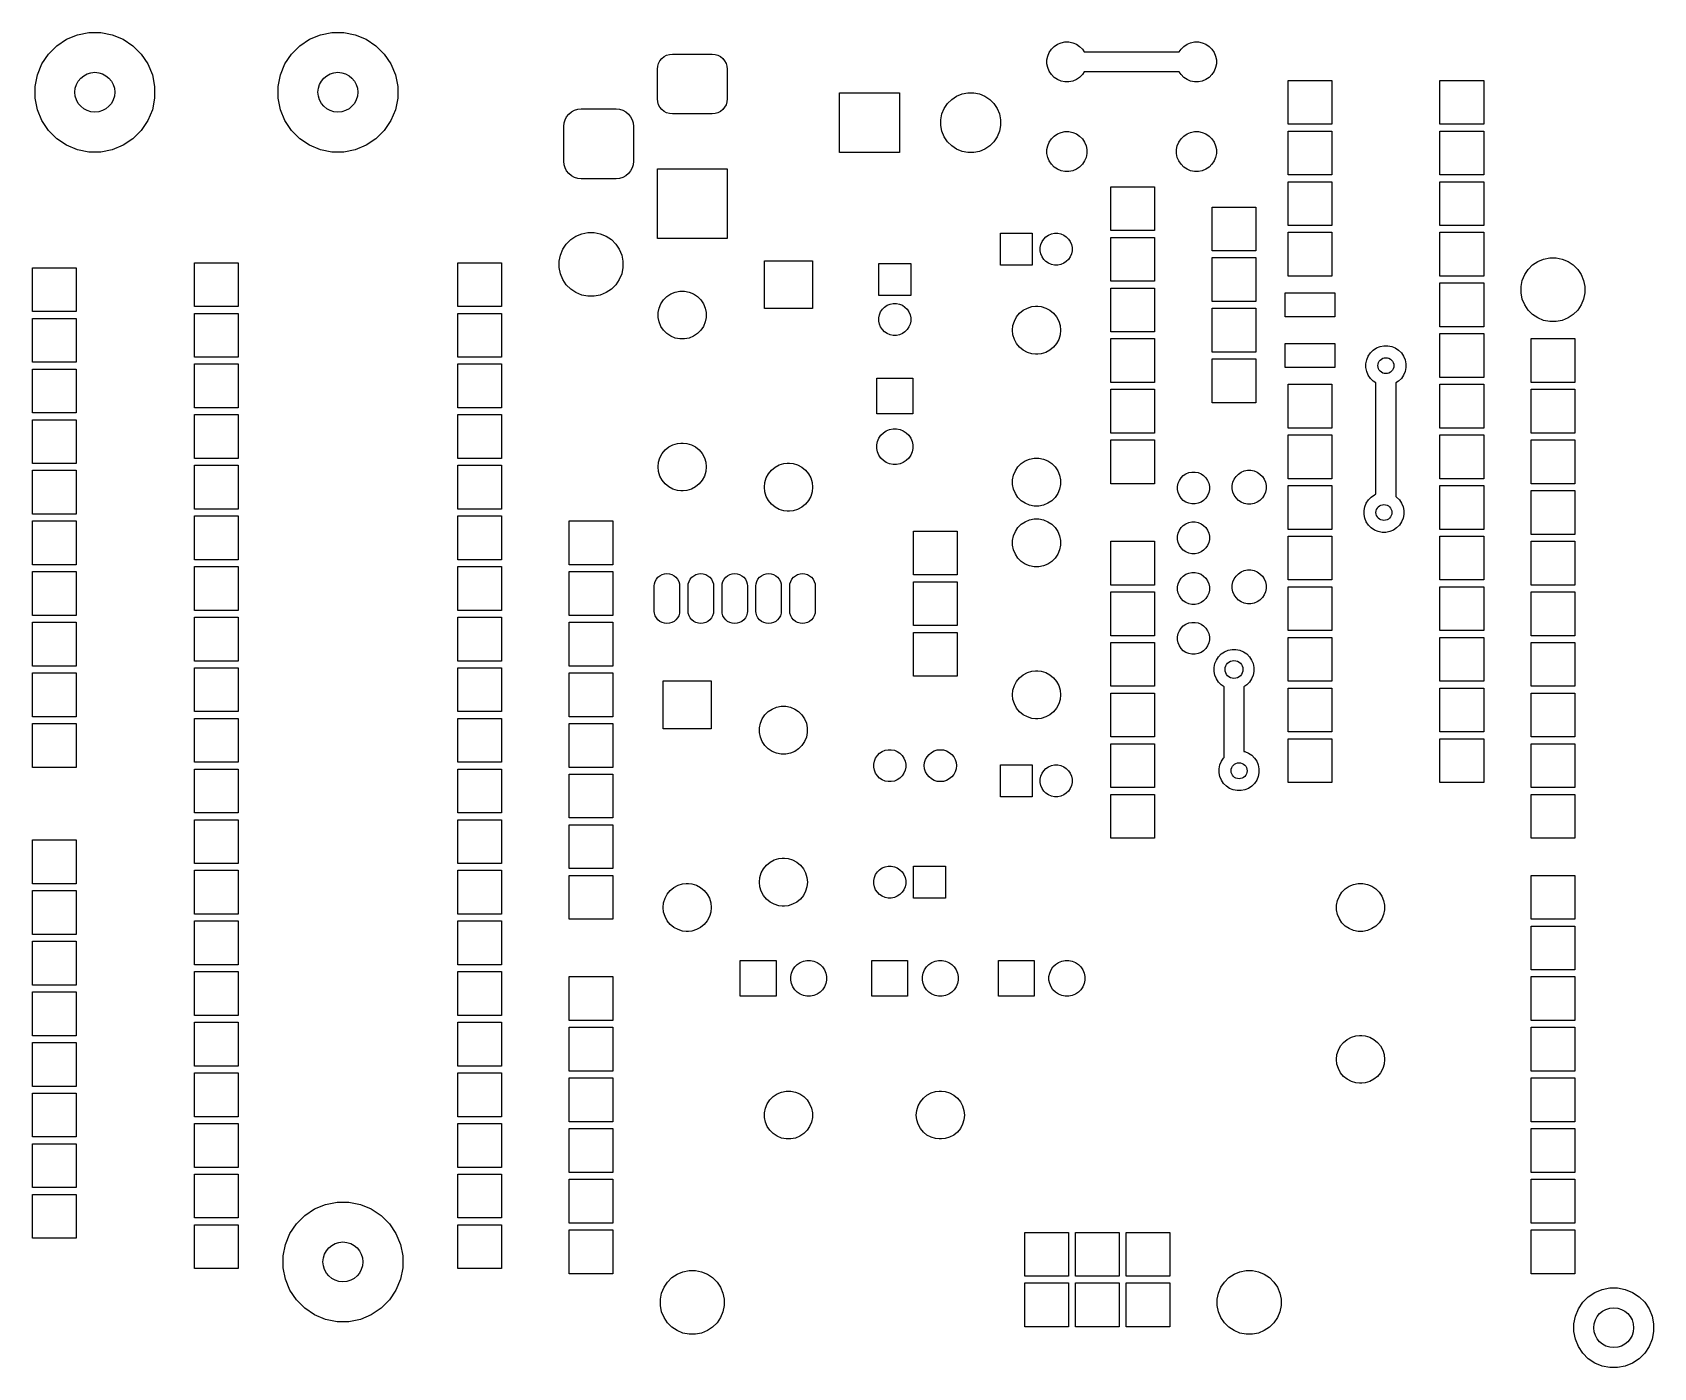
# Model space of a CAD drawing. Extents: x 42.1 to 123.4, y -108.2 to -41.2.
import ezdxf

# ---------------------------------------------------------------- set-up
doc = ezdxf.new("R2010")
doc.units = 0
doc.header["$MEASUREMENT"] = 0
doc.layers.add('BLACK', color=7, linetype='CONTINUOUS')

msp = doc.modelspace()

# ---------------------------------------------------------------- linework, layer by layer
at = {"layer": 'BLACK', "linetype": 'CONTINUOUS'}
for p, q in [((43.791, -41.5374), (44.3369, -41.3113)), ((44.3369, -41.3113), (44.9165, -41.196)), ((44.9165, -41.196), (45.5075, -41.196)), ((45.5075, -41.196), (46.0871, -41.3113)), ((46.0871, -41.3113), (46.633, -41.5374)), ((55.983, -41.5374), (56.5289, -41.3113)), ((56.5289, -41.3113), (57.1085, -41.196)), ((57.1085, -41.196), (57.6995, -41.196)), ((57.6995, -41.196), (58.2791, -41.3113)), ((58.2791, -41.3113), (58.825, -41.5374)), ((42.5534, -42.775), (42.8817, -42.2836)), ((42.8817, -42.2836), (43.2996, -41.8657)), ((43.2996, -41.8657), (43.791, -41.5374)), ((46.633, -41.5374), (47.1244, -41.8657)), ((47.1244, -41.8657), (47.5423, -42.2836)), ((47.5423, -42.2836), (47.8706, -42.775)), ((54.7454, -42.775), (55.0737, -42.2836)), ((55.0737, -42.2836), (55.4916, -41.8657)), ((55.4916, -41.8657), (55.983, -41.5374)), ((58.825, -41.5374), (59.3164, -41.8657)), ((59.3164, -41.8657), (59.7343, -42.2836)), ((59.7343, -42.2836), (60.0626, -42.775)), ((74.0377, -42.2984), (74.184, -42.284)), ((74.184, -42.284), (76.184, -42.284)), ((76.184, -42.284), (76.3303, -42.2984)), ((93.0184, -42.3803), (93.0938, -42.1983)), ((93.0938, -42.1983), (93.2032, -42.0345)), ((93.2032, -42.0345), (93.3425, -41.8952)), ((93.3425, -41.8952), (93.5063, -41.7858)), ((93.5063, -41.7858), (93.6883, -41.7104)), ((93.6883, -41.7104), (93.8815, -41.672)), ((93.8815, -41.672), (94.0785, -41.672)), ((94.0785, -41.672), (94.2717, -41.7104)), ((94.2717, -41.7104), (94.4537, -41.7858)), ((94.4537, -41.7858), (94.6175, -41.8952)), ((94.6175, -41.8952), (94.7568, -42.0345)), ((94.7568, -42.0345), (94.8486, -42.172)), ((94.8486, -42.172), (99.6114, -42.172)), ((99.6114, -42.172), (99.7032, -42.0345)), ((99.7032, -42.0345), (99.8425, -41.8952)), ((99.8425, -41.8952), (100.006, -41.7858)), ((100.006, -41.7858), (100.188, -41.7104)), ((100.188, -41.7104), (100.382, -41.672)), ((100.382, -41.672), (100.578, -41.672)), ((100.578, -41.672), (100.772, -41.7104)), ((100.772, -41.7104), (100.954, -41.7858)), ((100.954, -41.7858), (101.117, -41.8952)), ((101.117, -41.8952), (101.257, -42.0345)), ((101.257, -42.0345), (101.366, -42.1983)), ((101.366, -42.1983), (101.442, -42.3803)), ((42.3273, -43.3209), (42.5534, -42.775)), ((47.8706, -42.775), (48.0967, -43.3209)), ((54.5193, -43.3209), (54.7454, -42.775)), ((60.0626, -42.775), (60.2887, -43.3209)), ((73.434, -43.034), (73.4484, -42.8877)), ((73.434, -44.534), (73.434, -43.034)), ((73.4484, -42.8877), (73.4911, -42.747)), ((73.4911, -42.747), (73.5604, -42.6173)), ((73.5604, -42.6173), (73.6537, -42.5037)), ((73.6537, -42.5037), (73.7673, -42.4104)), ((73.7673, -42.4104), (73.897, -42.3411)), ((73.897, -42.3411), (74.0377, -42.2984)), ((76.3303, -42.2984), (76.471, -42.3411)), ((76.471, -42.3411), (76.6007, -42.4104)), ((76.6007, -42.4104), (76.7143, -42.5037)), ((76.7143, -42.5037), (76.8076, -42.6173)), ((76.8076, -42.6173), (76.8769, -42.747)), ((76.8769, -42.747), (76.9196, -42.8877)), ((76.9196, -42.8877), (76.934, -43.034)), ((76.934, -43.034), (76.934, -44.534)), ((92.98, -42.5735), (93.0184, -42.3803)), ((92.98, -42.7705), (92.98, -42.5735)), ((93.0184, -42.9637), (92.98, -42.7705)), ((93.0938, -43.1457), (93.0184, -42.9637)), ((101.442, -42.9637), (101.366, -43.1457)), ((101.442, -42.3803), (101.48, -42.5735)), ((101.48, -42.7705), (101.442, -42.9637)), ((101.48, -42.5735), (101.48, -42.7705)), ((42.212, -43.9005), (42.3273, -43.3209)), ((42.212, -44.4915), (42.212, -43.9005)), ((48.0967, -43.3209), (48.212, -43.9005)), ((48.212, -43.9005), (48.212, -44.4915)), ((54.404, -43.9005), (54.5193, -43.3209)), ((54.404, -44.4915), (54.404, -43.9005)), ((60.2887, -43.3209), (60.404, -43.9005)), ((60.404, -43.9005), (60.404, -44.4915)), ((93.2032, -43.3095), (93.0938, -43.1457)), ((93.3425, -43.4488), (93.2032, -43.3095)), ((93.5063, -43.5582), (93.3425, -43.4488)), ((93.6883, -43.6336), (93.5063, -43.5582)), ((93.8815, -43.672), (93.6883, -43.6336)), ((94.0785, -43.672), (93.8815, -43.672)), ((94.2717, -43.6336), (94.0785, -43.672)), ((94.4537, -43.5582), (94.2717, -43.6336)), ((94.6175, -43.4488), (94.4537, -43.5582)), ((94.7568, -43.3095), (94.6175, -43.4488)), ((94.8486, -43.172), (94.7568, -43.3095)), ((99.6114, -43.172), (94.8486, -43.172)), ((99.7032, -43.3095), (99.6114, -43.172)), ((99.8425, -43.4488), (99.7032, -43.3095)), ((100.006, -43.5582), (99.8425, -43.4488)), ((100.188, -43.6336), (100.006, -43.5582)), ((100.382, -43.672), (100.188, -43.6336)), ((100.578, -43.672), (100.382, -43.672)), ((100.772, -43.6336), (100.578, -43.672)), ((100.954, -43.5582), (100.772, -43.6336)), ((101.117, -43.4488), (100.954, -43.5582)), ((101.257, -43.3095), (101.117, -43.4488)), ((101.366, -43.1457), (101.257, -43.3095)), ((105.072, -45.804), (105.072, -43.604)), ((105.072, -43.604), (107.272, -43.604)), ((107.272, -43.604), (107.272, -45.804)), ((112.692, -45.804), (112.692, -43.604)), ((112.692, -43.604), (114.892, -43.604)), ((114.892, -43.604), (114.892, -45.804)), ((42.3273, -45.0711), (42.212, -44.4915)), ((48.212, -44.4915), (48.0967, -45.0711)), ((54.5193, -45.0711), (54.404, -44.4915)), ((60.404, -44.4915), (60.2887, -45.0711)), ((73.4484, -44.6803), (73.434, -44.534)), ((73.4911, -44.821), (73.4484, -44.6803)), ((76.9196, -44.6803), (76.8769, -44.821)), ((76.934, -44.534), (76.9196, -44.6803)), ((82.574, -47.22), (82.574, -44.22)), ((82.574, -44.22), (85.574, -44.22)), ((85.574, -44.22), (85.574, -47.22)), ((87.9889, -44.7638), (88.1978, -44.5549)), ((88.1978, -44.5549), (88.4435, -44.3907)), ((88.4435, -44.3907), (88.7165, -44.2776)), ((88.7165, -44.2776), (89.0063, -44.22)), ((89.0063, -44.22), (89.3017, -44.22)), ((89.3017, -44.22), (89.5915, -44.2776)), ((89.5915, -44.2776), (89.8645, -44.3907)), ((89.8645, -44.3907), (90.1102, -44.5549)), ((90.1102, -44.5549), (90.3191, -44.7638)), ((42.5534, -45.617), (42.3273, -45.0711)), ((48.0967, -45.0711), (47.8706, -45.617)), ((54.7454, -45.617), (54.5193, -45.0711)), ((60.2887, -45.0711), (60.0626, -45.617)), ((68.8006, -45.5742), (68.8815, -45.4229)), ((68.8815, -45.4229), (68.9903, -45.2903)), ((68.9903, -45.2903), (69.1229, -45.1815)), ((69.1229, -45.1815), (69.2742, -45.1006)), ((69.2742, -45.1006), (69.4383, -45.0508)), ((69.4383, -45.0508), (69.609, -45.034)), ((69.609, -45.034), (71.359, -45.034)), ((71.359, -45.034), (71.5297, -45.0508)), ((71.5297, -45.0508), (71.6938, -45.1006)), ((71.6938, -45.1006), (71.8451, -45.1815)), ((71.8451, -45.1815), (71.9777, -45.2903)), ((71.9777, -45.2903), (72.0865, -45.4229)), ((72.0865, -45.4229), (72.1674, -45.5742)), ((73.5604, -44.9507), (73.4911, -44.821)), ((73.6537, -45.0643), (73.5604, -44.9507)), ((73.7673, -45.1576), (73.6537, -45.0643)), ((73.897, -45.2269), (73.7673, -45.1576)), ((74.0377, -45.2696), (73.897, -45.2269)), ((74.184, -45.284), (74.0377, -45.2696)), ((76.184, -45.284), (74.184, -45.284)), ((76.3303, -45.2696), (76.184, -45.284)), ((76.471, -45.2269), (76.3303, -45.2696)), ((76.6007, -45.1576), (76.471, -45.2269)), ((76.7143, -45.0643), (76.6007, -45.1576)), ((76.8076, -44.9507), (76.7143, -45.0643)), ((76.8769, -44.821), (76.8076, -44.9507)), ((87.654, -45.5723), (87.7116, -45.2825)), ((87.7116, -45.2825), (87.8247, -45.0095)), ((87.8247, -45.0095), (87.9889, -44.7638)), ((90.3191, -44.7638), (90.4833, -45.0095)), ((90.4833, -45.0095), (90.5964, -45.2825)), ((90.5964, -45.2825), (90.654, -45.5723)), ((42.8817, -46.1084), (42.5534, -45.617)), ((43.2996, -46.5263), (42.8817, -46.1084)), ((47.5423, -46.1084), (47.1244, -46.5263)), ((47.8706, -45.617), (47.5423, -46.1084)), ((55.0737, -46.1084), (54.7454, -45.617)), ((55.4916, -46.5263), (55.0737, -46.1084)), ((59.7343, -46.1084), (59.3164, -46.5263)), ((60.0626, -45.617), (59.7343, -46.1084)), ((68.734, -45.909), (68.7508, -45.7383)), ((68.734, -47.659), (68.734, -45.909)), ((68.7508, -45.7383), (68.8006, -45.5742)), ((72.1674, -45.5742), (72.2172, -45.7383)), ((72.2172, -45.7383), (72.234, -45.909)), ((72.234, -45.909), (72.234, -47.659)), ((87.654, -45.8677), (87.654, -45.5723)), ((87.7116, -46.1575), (87.654, -45.8677)), ((87.8247, -46.4305), (87.7116, -46.1575)), ((90.5964, -46.1575), (90.4833, -46.4305)), ((90.654, -45.8677), (90.5964, -46.1575)), ((90.654, -45.5723), (90.654, -45.8677)), ((93.3425, -46.3952), (93.5063, -46.2858)), ((93.5063, -46.2858), (93.6883, -46.2104)), ((93.6883, -46.2104), (93.8815, -46.172)), ((93.8815, -46.172), (94.0785, -46.172)), ((94.0785, -46.172), (94.2717, -46.2104)), ((94.2717, -46.2104), (94.4537, -46.2858)), ((94.4537, -46.2858), (94.6175, -46.3952)), ((99.8425, -46.3952), (100.006, -46.2858)), ((100.006, -46.2858), (100.188, -46.2104)), ((100.188, -46.2104), (100.382, -46.172)), ((100.382, -46.172), (100.578, -46.172)), ((100.578, -46.172), (100.772, -46.2104)), ((100.772, -46.2104), (100.954, -46.2858)), ((100.954, -46.2858), (101.117, -46.3952)), ((107.272, -45.804), (105.072, -45.804)), ((105.072, -48.344), (105.072, -46.144)), ((105.072, -46.144), (107.272, -46.144)), ((107.272, -46.144), (107.272, -48.344)), ((114.892, -45.804), (112.692, -45.804)), ((112.692, -48.344), (112.692, -46.144)), ((112.692, -46.144), (114.892, -46.144)), ((114.892, -46.144), (114.892, -48.344)), ((43.791, -46.8546), (43.2996, -46.5263)), ((44.3369, -47.0807), (43.791, -46.8546)), ((44.9165, -47.196), (44.3369, -47.0807)), ((46.0871, -47.0807), (45.5075, -47.196)), ((46.633, -46.8546), (46.0871, -47.0807)), ((47.1244, -46.5263), (46.633, -46.8546)), ((55.983, -46.8546), (55.4916, -46.5263)), ((56.5289, -47.0807), (55.983, -46.8546)), ((57.1085, -47.196), (56.5289, -47.0807)), ((58.2791, -47.0807), (57.6995, -47.196)), ((58.825, -46.8546), (58.2791, -47.0807)), ((59.3164, -46.5263), (58.825, -46.8546)), ((87.9889, -46.6762), (87.8247, -46.4305)), ((88.1978, -46.8851), (87.9889, -46.6762)), ((88.4435, -47.0493), (88.1978, -46.8851)), ((88.7165, -47.1624), (88.4435, -47.0493)), ((89.0063, -47.22), (88.7165, -47.1624)), ((89.5915, -47.1624), (89.3017, -47.22)), ((89.8645, -47.0493), (89.5915, -47.1624)), ((90.1102, -46.8851), (89.8645, -47.0493)), ((90.3191, -46.6762), (90.1102, -46.8851)), ((90.4833, -46.4305), (90.3191, -46.6762)), ((92.98, -47.0735), (93.0184, -46.8803)), ((92.98, -47.2705), (92.98, -47.0735)), ((93.0184, -46.8803), (93.0938, -46.6983)), ((93.0938, -46.6983), (93.2032, -46.5345)), ((93.2032, -46.5345), (93.3425, -46.3952)), ((94.6175, -46.3952), (94.7568, -46.5345)), ((94.7568, -46.5345), (94.8662, -46.6983)), ((94.8662, -46.6983), (94.9416, -46.8803)), ((94.9416, -46.8803), (94.98, -47.0735)), ((94.98, -47.0735), (94.98, -47.2705)), ((99.48, -47.0735), (99.5184, -46.8803)), ((99.48, -47.2705), (99.48, -47.0735)), ((99.5184, -46.8803), (99.5938, -46.6983)), ((99.5938, -46.6983), (99.7032, -46.5345)), ((99.7032, -46.5345), (99.8425, -46.3952)), ((101.117, -46.3952), (101.257, -46.5345)), ((101.257, -46.5345), (101.366, -46.6983)), ((101.366, -46.6983), (101.442, -46.8803)), ((101.442, -46.8803), (101.48, -47.0735)), ((101.48, -47.0735), (101.48, -47.2705)), ((45.5075, -47.196), (44.9165, -47.196)), ((57.6995, -47.196), (57.1085, -47.196)), ((68.7508, -47.8297), (68.734, -47.659)), ((68.8006, -47.9938), (68.7508, -47.8297)), ((72.2172, -47.8297), (72.1674, -47.9938)), ((72.234, -47.659), (72.2172, -47.8297)), ((85.574, -47.22), (82.574, -47.22)), ((89.3017, -47.22), (89.0063, -47.22)), ((93.0184, -47.4637), (92.98, -47.2705)), ((93.0938, -47.6457), (93.0184, -47.4637)), ((93.2032, -47.8095), (93.0938, -47.6457)), ((93.3425, -47.9488), (93.2032, -47.8095)), ((93.5063, -48.0582), (93.3425, -47.9488)), ((94.6175, -47.9488), (94.4537, -48.0582)), ((94.7568, -47.8095), (94.6175, -47.9488)), ((94.8662, -47.6457), (94.7568, -47.8095)), ((94.9416, -47.4637), (94.8662, -47.6457)), ((94.98, -47.2705), (94.9416, -47.4637)), ((99.5184, -47.4637), (99.48, -47.2705)), ((99.5938, -47.6457), (99.5184, -47.4637)), ((99.7032, -47.8095), (99.5938, -47.6457)), ((99.8425, -47.9488), (99.7032, -47.8095)), ((100.006, -48.0582), (99.8425, -47.9488)), ((101.117, -47.9488), (100.954, -48.0582)), ((101.257, -47.8095), (101.117, -47.9488)), ((101.366, -47.6457), (101.257, -47.8095)), ((101.442, -47.4637), (101.366, -47.6457)), ((101.48, -47.2705), (101.442, -47.4637)), ((68.8815, -48.1451), (68.8006, -47.9938)), ((68.9903, -48.2777), (68.8815, -48.1451)), ((69.1229, -48.3865), (68.9903, -48.2777)), ((69.2742, -48.4674), (69.1229, -48.3865)), ((69.4383, -48.5172), (69.2742, -48.4674)), ((69.609, -48.534), (69.4383, -48.5172)), ((71.359, -48.534), (69.609, -48.534)), ((71.5297, -48.5172), (71.359, -48.534)), ((71.6938, -48.4674), (71.5297, -48.5172)), ((71.8451, -48.3865), (71.6938, -48.4674)), ((71.9777, -48.2777), (71.8451, -48.3865)), ((72.0865, -48.1451), (71.9777, -48.2777)), ((72.1674, -47.9938), (72.0865, -48.1451)), ((73.434, -51.534), (73.434, -48.034)), ((73.434, -48.034), (76.934, -48.034)), ((76.934, -48.034), (76.934, -51.534)), ((93.6883, -48.1336), (93.5063, -48.0582)), ((93.8815, -48.172), (93.6883, -48.1336)), ((94.0785, -48.172), (93.8815, -48.172)), ((94.2717, -48.1336), (94.0785, -48.172)), ((94.4537, -48.0582), (94.2717, -48.1336)), ((100.188, -48.1336), (100.006, -48.0582)), ((100.382, -48.172), (100.188, -48.1336)), ((100.578, -48.172), (100.382, -48.172)), ((100.772, -48.1336), (100.578, -48.172)), ((100.954, -48.0582), (100.772, -48.1336)), ((107.272, -48.344), (105.072, -48.344)), ((105.072, -50.884), (105.072, -48.684)), ((105.072, -48.684), (107.272, -48.684)), ((107.272, -48.684), (107.272, -50.884)), ((114.892, -48.344), (112.692, -48.344)), ((112.692, -50.884), (112.692, -48.684)), ((112.692, -48.684), (114.892, -48.684)), ((114.892, -48.684), (114.892, -50.884)), ((96.182, -51.138), (96.182, -48.938)), ((96.182, -48.938), (98.382, -48.938)), ((98.382, -48.938), (98.382, -51.138)), ((101.262, -52.154), (101.262, -49.954)), ((101.262, -49.954), (103.462, -49.954)), ((103.462, -49.954), (103.462, -52.154)), ((69.6373, -51.2935), (69.9464, -51.232)), ((69.9464, -51.232), (70.2616, -51.232)), ((70.2616, -51.232), (70.5707, -51.2935)), ((98.382, -51.138), (96.182, -51.138)), ((107.272, -50.884), (105.072, -50.884)), ((105.072, -53.424), (105.072, -51.224)), ((105.072, -51.224), (107.272, -51.224)), ((107.272, -51.224), (107.272, -53.424)), ((114.892, -50.884), (112.692, -50.884)), ((112.692, -53.424), (112.692, -51.224)), ((112.692, -51.224), (114.892, -51.224)), ((114.892, -51.224), (114.892, -53.424)), ((68.6861, -52.0741), (68.8612, -51.8121)), ((68.8612, -51.8121), (69.0841, -51.5892)), ((69.0841, -51.5892), (69.3461, -51.4141)), ((69.3461, -51.4141), (69.6373, -51.2935)), ((70.5707, -51.2935), (70.8619, -51.4141)), ((70.8619, -51.4141), (71.1239, -51.5892)), ((71.1239, -51.5892), (71.3468, -51.8121)), ((71.3468, -51.8121), (71.5219, -52.0741)), ((76.934, -51.534), (73.434, -51.534)), ((90.64, -52.87), (90.64, -51.27)), ((90.64, -51.27), (92.24, -51.27)), ((92.24, -51.27), (92.24, -52.87)), ((92.64, -51.9912), (92.6707, -51.8366)), ((92.64, -52.1488), (92.64, -51.9912)), ((92.6707, -51.8366), (92.731, -51.6911)), ((92.731, -51.6911), (92.8186, -51.56)), ((92.8186, -51.56), (92.93, -51.4486)), ((92.93, -51.4486), (93.0611, -51.361)), ((93.0611, -51.361), (93.2066, -51.3007)), ((93.2066, -51.3007), (93.3612, -51.27)), ((93.3612, -51.27), (93.5188, -51.27)), ((93.5188, -51.27), (93.6734, -51.3007)), ((93.6734, -51.3007), (93.8189, -51.361)), ((93.8189, -51.361), (93.95, -51.4486)), ((93.95, -51.4486), (94.0614, -51.56)), ((94.0614, -51.56), (94.149, -51.6911)), ((94.149, -51.6911), (94.2093, -51.8366)), ((94.2093, -51.8366), (94.24, -51.9912)), ((94.24, -51.9912), (94.24, -52.1488)), ((96.182, -53.678), (96.182, -51.478)), ((96.182, -51.478), (98.382, -51.478)), ((98.382, -51.478), (98.382, -53.678)), ((50.208, -54.948), (50.208, -52.748)), ((50.208, -52.748), (52.408, -52.748)), ((52.408, -52.748), (52.408, -54.948)), ((63.416, -54.948), (63.416, -52.748)), ((63.416, -52.748), (65.616, -52.748)), ((65.616, -52.748), (65.616, -54.948)), ((68.504, -52.6744), (68.5655, -52.3653)), ((68.504, -52.9896), (68.504, -52.6744)), ((68.5655, -52.3653), (68.6861, -52.0741)), ((71.5219, -52.0741), (71.6425, -52.3653)), ((71.6425, -52.3653), (71.704, -52.6744)), ((71.704, -52.6744), (71.704, -52.9896)), ((78.81, -55.048), (78.81, -52.648)), ((78.81, -52.648), (81.21, -52.648)), ((81.21, -52.648), (81.21, -55.048)), ((84.544, -54.394), (84.544, -52.794)), ((84.544, -52.794), (86.144, -52.794)), ((86.144, -52.794), (86.144, -54.394)), ((92.6707, -52.3034), (92.64, -52.1488)), ((92.731, -52.4489), (92.6707, -52.3034)), ((92.8186, -52.58), (92.731, -52.4489)), ((92.93, -52.6914), (92.8186, -52.58)), ((93.0611, -52.779), (92.93, -52.6914)), ((93.2066, -52.8393), (93.0611, -52.779)), ((93.3612, -52.87), (93.2066, -52.8393)), ((93.6734, -52.8393), (93.5188, -52.87)), ((93.8189, -52.779), (93.6734, -52.8393)), ((93.95, -52.6914), (93.8189, -52.779)), ((94.0614, -52.58), (93.95, -52.6914)), ((94.149, -52.4489), (94.0614, -52.58)), ((94.2093, -52.3034), (94.149, -52.4489)), ((94.24, -52.1488), (94.2093, -52.3034)), ((103.462, -52.154), (101.262, -52.154)), ((101.262, -54.694), (101.262, -52.494)), ((101.262, -52.494), (103.462, -52.494)), ((103.462, -52.494), (103.462, -54.694)), ((117.121, -53.0821), (117.344, -52.8592)), ((117.344, -52.8592), (117.606, -52.6841)), ((117.606, -52.6841), (117.897, -52.5635)), ((117.897, -52.5635), (118.206, -52.502)), ((118.206, -52.502), (118.522, -52.502)), ((118.522, -52.502), (118.831, -52.5635)), ((118.831, -52.5635), (119.122, -52.6841)), ((119.122, -52.6841), (119.384, -52.8592)), ((119.384, -52.8592), (119.607, -53.0821)), ((42.08, -55.202), (42.08, -53.002)), ((42.08, -53.002), (44.28, -53.002)), ((44.28, -53.002), (44.28, -55.202)), ((68.5655, -53.2987), (68.504, -52.9896)), ((68.6861, -53.5899), (68.5655, -53.2987)), ((68.8612, -53.8519), (68.6861, -53.5899)), ((71.5219, -53.5899), (71.3468, -53.8519)), ((71.6425, -53.2987), (71.5219, -53.5899)), ((71.704, -52.9896), (71.6425, -53.2987)), ((92.24, -52.87), (90.64, -52.87)), ((93.5188, -52.87), (93.3612, -52.87)), ((98.382, -53.678), (96.182, -53.678)), ((107.272, -53.424), (105.072, -53.424)), ((114.892, -53.424), (112.692, -53.424)), ((116.764, -53.9444), (116.825, -53.6353)), ((116.825, -53.6353), (116.946, -53.3441)), ((116.946, -53.3441), (117.121, -53.0821)), ((119.607, -53.0821), (119.782, -53.3441)), ((119.782, -53.3441), (119.903, -53.6353)), ((119.903, -53.6353), (119.964, -53.9444)), ((69.0841, -54.0748), (68.8612, -53.8519)), ((69.3461, -54.2499), (69.0841, -54.0748)), ((69.6373, -54.3705), (69.3461, -54.2499)), ((69.9464, -54.432), (69.6373, -54.3705)), ((70.2616, -54.432), (69.9464, -54.432)), ((70.5707, -54.3705), (70.2616, -54.432)), ((70.8619, -54.2499), (70.5707, -54.3705)), ((71.1239, -54.0748), (70.8619, -54.2499)), ((71.3468, -53.8519), (71.1239, -54.0748)), ((73.7439, -54.607), (73.911, -54.4399)), ((73.911, -54.4399), (74.1076, -54.3086)), ((74.1076, -54.3086), (74.326, -54.2181)), ((74.326, -54.2181), (74.5578, -54.172)), ((74.5578, -54.172), (74.7942, -54.172)), ((74.7942, -54.172), (75.026, -54.2181)), ((75.026, -54.2181), (75.2444, -54.3086)), ((75.2444, -54.3086), (75.441, -54.4399)), ((75.441, -54.4399), (75.6081, -54.607)), ((86.144, -54.394), (84.544, -54.394)), ((96.182, -56.218), (96.182, -54.018)), ((96.182, -54.018), (98.382, -54.018)), ((98.382, -54.018), (98.382, -56.218)), ((104.922, -55.464), (104.922, -54.264)), ((104.922, -54.264), (107.422, -54.264)), ((107.422, -54.264), (107.422, -55.464)), ((112.692, -55.964), (112.692, -53.764)), ((112.692, -53.764), (114.892, -53.764)), ((114.892, -53.764), (114.892, -55.964)), ((116.764, -54.2596), (116.764, -53.9444)), ((116.825, -54.5687), (116.764, -54.2596)), ((119.964, -54.2596), (119.903, -54.5687)), ((119.964, -53.9444), (119.964, -54.2596)), ((44.28, -55.202), (42.08, -55.202)), ((52.408, -54.948), (50.208, -54.948)), ((50.208, -57.488), (50.208, -55.288)), ((50.208, -55.288), (52.408, -55.288)), ((52.408, -55.288), (52.408, -57.488)), ((65.616, -54.948), (63.416, -54.948)), ((63.416, -57.488), (63.416, -55.288)), ((63.416, -55.288), (65.616, -55.288)), ((65.616, -55.288), (65.616, -57.488)), ((73.476, -55.2538), (73.5221, -55.022)), ((73.476, -55.4902), (73.476, -55.2538)), ((73.5221, -55.022), (73.6126, -54.8036)), ((73.6126, -54.8036), (73.7439, -54.607)), ((75.6081, -54.607), (75.7394, -54.8036)), ((75.7394, -54.8036), (75.8299, -55.022)), ((75.8299, -55.022), (75.876, -55.2538)), ((75.876, -55.2538), (75.876, -55.4902)), ((81.21, -55.048), (78.81, -55.048)), ((84.5747, -55.3606), (84.635, -55.2151)), ((84.635, -55.2151), (84.7226, -55.084)), ((84.7226, -55.084), (84.834, -54.9726)), ((84.834, -54.9726), (84.9651, -54.885)), ((84.9651, -54.885), (85.1106, -54.8247)), ((85.1106, -54.8247), (85.2652, -54.794)), ((85.2652, -54.794), (85.4228, -54.794)), ((85.4228, -54.794), (85.5774, -54.8247)), ((85.5774, -54.8247), (85.7229, -54.885)), ((85.7229, -54.885), (85.854, -54.9726)), ((85.854, -54.9726), (85.9654, -55.084)), ((85.9654, -55.084), (86.053, -55.2151)), ((86.053, -55.2151), (86.1133, -55.3606)), ((91.4534, -55.4641), (91.6034, -55.2814)), ((91.6034, -55.2814), (91.7861, -55.1314)), ((91.7861, -55.1314), (91.9946, -55.02)), ((91.9946, -55.02), (92.2208, -54.9514)), ((92.2208, -54.9514), (92.397, -54.934)), ((92.397, -54.934), (92.5149, -54.934)), ((92.5149, -54.934), (92.6912, -54.9514)), ((92.6912, -54.9514), (92.9174, -55.02)), ((92.9174, -55.02), (93.1259, -55.1314)), ((93.1259, -55.1314), (93.3086, -55.2814)), ((93.3086, -55.2814), (93.4586, -55.4641)), ((103.462, -54.694), (101.262, -54.694)), ((101.262, -57.234), (101.262, -55.034)), ((101.262, -55.034), (103.462, -55.034)), ((103.462, -55.034), (103.462, -57.234)), ((116.946, -54.8599), (116.825, -54.5687)), ((117.121, -55.1219), (116.946, -54.8599)), ((117.344, -55.3448), (117.121, -55.1219)), ((119.607, -55.1219), (119.384, -55.3448)), ((119.782, -54.8599), (119.607, -55.1219)), ((119.903, -54.5687), (119.782, -54.8599)), ((42.08, -57.742), (42.08, -55.542)), ((42.08, -55.542), (44.28, -55.542)), ((44.28, -55.542), (44.28, -57.742)), ((73.5221, -55.722), (73.476, -55.4902)), ((73.6126, -55.9404), (73.5221, -55.722)), ((73.7439, -56.137), (73.6126, -55.9404)), ((75.7394, -55.9404), (75.6081, -56.137)), ((75.8299, -55.722), (75.7394, -55.9404)), ((75.876, -55.4902), (75.8299, -55.722)), ((84.544, -55.5152), (84.5747, -55.3606)), ((84.544, -55.6728), (84.544, -55.5152)), ((84.5747, -55.8274), (84.544, -55.6728)), ((84.635, -55.9729), (84.5747, -55.8274)), ((84.7226, -56.104), (84.635, -55.9729)), ((84.834, -56.2154), (84.7226, -56.104)), ((85.9654, -56.104), (85.854, -56.2154)), ((86.053, -55.9729), (85.9654, -56.104)), ((86.1133, -55.8274), (86.053, -55.9729)), ((86.1133, -55.3606), (86.144, -55.5152)), ((86.144, -55.6728), (86.1133, -55.8274)), ((86.144, -55.5152), (86.144, -55.6728)), ((91.2502, -56.134), (91.2734, -55.8988)), ((91.2734, -55.8988), (91.342, -55.6726)), ((91.342, -55.6726), (91.4534, -55.4641)), ((93.4586, -55.4641), (93.57, -55.6726)), ((93.57, -55.6726), (93.6386, -55.8988)), ((93.6386, -55.8988), (93.6618, -56.134)), ((107.422, -55.464), (104.922, -55.464)), ((114.892, -55.964), (112.692, -55.964)), ((117.606, -55.5199), (117.344, -55.3448)), ((117.897, -55.6405), (117.606, -55.5199)), ((118.206, -55.702), (117.897, -55.6405)), ((118.522, -55.702), (118.206, -55.702)), ((118.831, -55.6405), (118.522, -55.702)), ((119.122, -55.5199), (118.831, -55.6405)), ((119.384, -55.3448), (119.122, -55.5199)), ((73.911, -56.3041), (73.7439, -56.137)), ((74.1076, -56.4354), (73.911, -56.3041)), ((74.326, -56.5259), (74.1076, -56.4354)), ((74.5578, -56.572), (74.326, -56.5259)), ((74.7942, -56.572), (74.5578, -56.572)), ((75.026, -56.5259), (74.7942, -56.572)), ((75.2444, -56.4354), (75.026, -56.5259)), ((75.441, -56.3041), (75.2444, -56.4354)), ((75.6081, -56.137), (75.441, -56.3041)), ((84.9651, -56.303), (84.834, -56.2154)), ((85.1106, -56.3633), (84.9651, -56.303)), ((85.2652, -56.394), (85.1106, -56.3633)), ((85.4228, -56.394), (85.2652, -56.394)), ((85.5774, -56.3633), (85.4228, -56.394)), ((85.7229, -56.303), (85.5774, -56.3633)), ((85.854, -56.2154), (85.7229, -56.303)), ((91.2734, -56.3692), (91.2502, -56.134)), ((91.342, -56.5954), (91.2734, -56.3692)), ((91.4534, -56.8039), (91.342, -56.5954)), ((91.6034, -56.9866), (91.4534, -56.8039)), ((93.4586, -56.8039), (93.3086, -56.9866)), ((93.57, -56.5954), (93.4586, -56.8039)), ((93.6386, -56.3692), (93.57, -56.5954)), ((93.6618, -56.134), (93.6386, -56.3692)), ((98.382, -56.218), (96.182, -56.218)), ((96.182, -58.758), (96.182, -56.558)), ((96.182, -56.558), (98.382, -56.558)), ((98.382, -56.558), (98.382, -58.758)), ((104.922, -58.004), (104.922, -56.804)), ((104.922, -56.804), (107.422, -56.804)), ((107.422, -56.804), (107.422, -58.004)), ((109.69, -56.9504), (109.884, -56.912)), ((109.884, -56.912), (110.08, -56.912)), ((110.08, -56.912), (110.274, -56.9504)), ((112.692, -58.504), (112.692, -56.304)), ((112.692, -56.304), (114.892, -56.304)), ((114.892, -56.304), (114.892, -58.504)), ((117.264, -58.758), (117.264, -56.558)), ((117.264, -56.558), (119.464, -56.558)), ((119.464, -56.558), (119.464, -58.758)), ((44.28, -57.742), (42.08, -57.742)), ((52.408, -57.488), (50.208, -57.488)), ((65.616, -57.488), (63.416, -57.488)), ((91.7861, -57.1366), (91.6034, -56.9866)), ((91.9946, -57.248), (91.7861, -57.1366)), ((92.2208, -57.3166), (91.9946, -57.248)), ((92.397, -57.334), (92.2208, -57.3166)), ((92.5149, -57.334), (92.397, -57.334)), ((92.6912, -57.3166), (92.5149, -57.334)), ((92.9174, -57.248), (92.6912, -57.3166)), ((93.1259, -57.1366), (92.9174, -57.248)), ((93.3086, -56.9866), (93.1259, -57.1366)), ((103.462, -57.234), (101.262, -57.234)), ((101.262, -59.774), (101.262, -57.574)), ((101.262, -57.574), (103.462, -57.574)), ((103.462, -57.574), (103.462, -59.774)), ((108.982, -57.8135), (109.02, -57.6203)), ((109.02, -57.6203), (109.096, -57.4383)), ((109.096, -57.4383), (109.205, -57.2745)), ((109.205, -57.2745), (109.345, -57.1352)), ((109.345, -57.1352), (109.508, -57.0258)), ((109.508, -57.0258), (109.69, -56.9504)), ((110.274, -56.9504), (110.456, -57.0258)), ((110.456, -57.0258), (110.619, -57.1352)), ((110.619, -57.1352), (110.759, -57.2745)), ((110.759, -57.2745), (110.868, -57.4383)), ((110.868, -57.4383), (110.944, -57.6203)), ((110.944, -57.6203), (110.982, -57.8135)), ((42.08, -60.282), (42.08, -58.082)), ((42.08, -58.082), (44.28, -58.082)), ((44.28, -58.082), (44.28, -60.282)), ((50.208, -60.028), (50.208, -57.828)), ((50.208, -57.828), (52.408, -57.828)), ((52.408, -57.828), (52.408, -60.028)), ((63.416, -60.028), (63.416, -57.828)), ((63.416, -57.828), (65.616, -57.828)), ((65.616, -57.828), (65.616, -60.028)), ((84.444, -60.336), (84.444, -58.536)), ((84.444, -58.536), (86.244, -58.536)), ((86.244, -58.536), (86.244, -60.336)), ((107.422, -58.004), (104.922, -58.004)), ((108.982, -58.0105), (108.982, -57.8135)), ((109.02, -58.2037), (108.982, -58.0105)), ((109.096, -58.3857), (109.02, -58.2037)), ((109.205, -58.5495), (109.096, -58.3857)), ((109.345, -58.6888), (109.205, -58.5495)), ((110.759, -58.5495), (110.619, -58.6888)), ((110.868, -58.3857), (110.759, -58.5495)), ((110.944, -58.2037), (110.868, -58.3857)), ((110.982, -58.0105), (110.944, -58.2037)), ((110.982, -57.8135), (110.982, -58.0105)), ((114.892, -58.504), (112.692, -58.504)), ((98.382, -58.758), (96.182, -58.758)), ((96.182, -61.298), (96.182, -59.098)), ((96.182, -59.098), (98.382, -59.098)), ((98.382, -59.098), (98.382, -61.298)), ((105.072, -61.044), (105.072, -58.844)), ((105.072, -58.844), (107.272, -58.844)), ((107.272, -58.844), (107.272, -61.044)), ((109.482, -58.7806), (109.345, -58.6888)), ((109.482, -64.3629), (109.482, -58.7806)), ((110.619, -58.6888), (110.482, -58.7806)), ((110.482, -58.7806), (110.482, -64.4735)), ((112.692, -61.044), (112.692, -58.844)), ((112.692, -58.844), (114.892, -58.844)), ((114.892, -58.844), (114.892, -61.044)), ((119.464, -58.758), (117.264, -58.758)), ((117.264, -61.298), (117.264, -59.098)), ((117.264, -59.098), (119.464, -59.098)), ((119.464, -59.098), (119.464, -61.298)), ((52.408, -60.028), (50.208, -60.028)), ((65.616, -60.028), (63.416, -60.028)), ((103.462, -59.774), (101.262, -59.774)), ((44.28, -60.282), (42.08, -60.282)), ((42.08, -62.822), (42.08, -60.622)), ((42.08, -60.622), (44.28, -60.622)), ((44.28, -60.622), (44.28, -62.822)), ((50.208, -62.568), (50.208, -60.368)), ((50.208, -60.368), (52.408, -60.368)), ((52.408, -60.368), (52.408, -62.568)), ((63.416, -62.568), (63.416, -60.368)), ((63.416, -60.368), (65.616, -60.368)), ((65.616, -60.368), (65.616, -62.568)), ((86.244, -60.336), (84.444, -60.336)), ((74.2146, -61.878), (74.4408, -61.8094)), ((74.4408, -61.8094), (74.617, -61.792)), ((74.617, -61.792), (74.7349, -61.792)), ((74.7349, -61.792), (74.9112, -61.8094)), ((74.9112, -61.8094), (75.1374, -61.878)), ((84.444, -61.8874), (84.4786, -61.7135)), ((84.4786, -61.7135), (84.5464, -61.5497)), ((84.5464, -61.5497), (84.6449, -61.4023)), ((84.6449, -61.4023), (84.7703, -61.2769)), ((84.7703, -61.2769), (84.9177, -61.1784)), ((84.9177, -61.1784), (85.0815, -61.1106)), ((85.0815, -61.1106), (85.2554, -61.076)), ((85.2554, -61.076), (85.4326, -61.076)), ((85.4326, -61.076), (85.6065, -61.1106)), ((85.6065, -61.1106), (85.7703, -61.1784)), ((85.7703, -61.1784), (85.9177, -61.2769)), ((85.9177, -61.2769), (86.0431, -61.4023)), ((86.0431, -61.4023), (86.1416, -61.5497)), ((86.1416, -61.5497), (86.2094, -61.7135)), ((86.2094, -61.7135), (86.244, -61.8874)), ((98.382, -61.298), (96.182, -61.298)), ((96.182, -63.838), (96.182, -61.638)), ((96.182, -61.638), (98.382, -61.638)), ((98.382, -61.638), (98.382, -63.838)), ((107.272, -61.044), (105.072, -61.044)), ((105.072, -63.584), (105.072, -61.384)), ((105.072, -61.384), (107.272, -61.384)), ((107.272, -61.384), (107.272, -63.584)), ((114.892, -61.044), (112.692, -61.044)), ((112.692, -63.584), (112.692, -61.384)), ((112.692, -61.384), (114.892, -61.384)), ((114.892, -61.384), (114.892, -63.584)), ((119.464, -61.298), (117.264, -61.298)), ((117.264, -63.838), (117.264, -61.638)), ((117.264, -61.638), (119.464, -61.638)), ((119.464, -61.638), (119.464, -63.838)), ((52.408, -62.568), (50.208, -62.568)), ((65.616, -62.568), (63.416, -62.568)), ((73.4934, -62.7568), (73.562, -62.5306)), ((73.562, -62.5306), (73.6734, -62.3221)), ((73.6734, -62.3221), (73.8234, -62.1394)), ((73.8234, -62.1394), (74.0061, -61.9894)), ((74.0061, -61.9894), (74.2146, -61.878)), ((75.1374, -61.878), (75.3459, -61.9894)), ((75.3459, -61.9894), (75.5286, -62.1394)), ((75.5286, -62.1394), (75.6786, -62.3221)), ((75.6786, -62.3221), (75.79, -62.5306)), ((75.79, -62.5306), (75.8586, -62.7568)), ((84.444, -62.0646), (84.444, -61.8874)), ((84.4786, -62.2385), (84.444, -62.0646)), ((84.5464, -62.4023), (84.4786, -62.2385)), ((84.6449, -62.5497), (84.5464, -62.4023)), ((84.7703, -62.6751), (84.6449, -62.5497)), ((86.0431, -62.5497), (85.9177, -62.6751)), ((86.1416, -62.4023), (86.0431, -62.5497)), ((86.2094, -62.2385), (86.1416, -62.4023)), ((86.244, -62.0646), (86.2094, -62.2385)), ((86.244, -61.8874), (86.244, -62.0646)), ((91.8876, -62.6906), (92.106, -62.6001)), ((92.106, -62.6001), (92.3378, -62.554)), ((92.3378, -62.554), (92.5742, -62.554)), ((92.5742, -62.554), (92.806, -62.6001)), ((92.806, -62.6001), (93.0244, -62.6906)), ((44.28, -62.822), (42.08, -62.822)), ((42.08, -65.362), (42.08, -63.162)), ((42.08, -63.162), (44.28, -63.162)), ((44.28, -63.162), (44.28, -65.362)), ((50.208, -65.108), (50.208, -62.908)), ((50.208, -62.908), (52.408, -62.908)), ((52.408, -62.908), (52.408, -65.108)), ((63.416, -65.108), (63.416, -62.908)), ((63.416, -62.908), (65.616, -62.908)), ((65.616, -62.908), (65.616, -65.108)), ((73.4702, -62.992), (73.4934, -62.7568)), ((73.4934, -63.2272), (73.4702, -62.992)), ((73.562, -63.4534), (73.4934, -63.2272)), ((75.8586, -63.2272), (75.79, -63.4534)), ((75.8586, -62.7568), (75.8818, -62.992)), ((75.8818, -62.992), (75.8586, -63.2272)), ((78.896, -63.5466), (79.0074, -63.3381)), ((79.0074, -63.3381), (79.1574, -63.1554)), ((79.1574, -63.1554), (79.3401, -63.0054)), ((79.3401, -63.0054), (79.5486, -62.894)), ((79.5486, -62.894), (79.7748, -62.8254)), ((79.7748, -62.8254), (79.951, -62.808)), ((79.951, -62.808), (80.069, -62.808)), ((80.069, -62.808), (80.2452, -62.8254)), ((80.2452, -62.8254), (80.4714, -62.894)), ((80.4714, -62.894), (80.6799, -63.0054)), ((80.6799, -63.0054), (80.8626, -63.1554)), ((80.8626, -63.1554), (81.0126, -63.3381)), ((81.0126, -63.3381), (81.124, -63.5466)), ((84.9177, -62.7736), (84.7703, -62.6751)), ((85.0815, -62.8414), (84.9177, -62.7736)), ((85.2554, -62.876), (85.0815, -62.8414)), ((85.4326, -62.876), (85.2554, -62.876)), ((85.6065, -62.8414), (85.4326, -62.876)), ((85.7703, -62.7736), (85.6065, -62.8414)), ((85.9177, -62.6751), (85.7703, -62.7736)), ((91.256, -63.6358), (91.3021, -63.404)), ((91.3021, -63.404), (91.3926, -63.1856)), ((91.3926, -63.1856), (91.5239, -62.989)), ((91.5239, -62.989), (91.691, -62.8219)), ((91.691, -62.8219), (91.8876, -62.6906)), ((93.0244, -62.6906), (93.221, -62.8219)), ((93.221, -62.8219), (93.3881, -62.989)), ((93.3881, -62.989), (93.5194, -63.1856)), ((93.5194, -63.1856), (93.6099, -63.404)), ((93.6099, -63.404), (93.656, -63.6358)), ((99.7086, -63.538), (99.82, -63.4266)), ((99.82, -63.4266), (99.9511, -63.339)), ((99.9511, -63.339), (100.097, -63.2787)), ((100.097, -63.2787), (100.251, -63.248)), ((100.251, -63.248), (100.409, -63.248)), ((100.409, -63.248), (100.563, -63.2787)), ((100.563, -63.2787), (100.709, -63.339)), ((100.709, -63.339), (100.84, -63.4266)), ((100.84, -63.4266), (100.951, -63.538)), ((102.464, -63.4662), (102.582, -63.3478)), ((102.582, -63.3478), (102.721, -63.2547)), ((102.721, -63.2547), (102.876, -63.1907)), ((102.876, -63.1907), (103.04, -63.158)), ((103.04, -63.158), (103.208, -63.158)), ((103.208, -63.158), (103.372, -63.1907)), ((103.372, -63.1907), (103.527, -63.2547)), ((103.527, -63.2547), (103.666, -63.3478)), ((103.666, -63.3478), (103.784, -63.4662)), ((73.6734, -63.6619), (73.562, -63.4534)), ((73.8234, -63.8446), (73.6734, -63.6619)), ((74.0061, -63.9946), (73.8234, -63.8446)), ((74.2146, -64.106), (74.0061, -63.9946)), ((74.4408, -64.1746), (74.2146, -64.106)), ((74.617, -64.192), (74.4408, -64.1746)), ((74.7349, -64.192), (74.617, -64.192)), ((74.9112, -64.1746), (74.7349, -64.192)), ((75.1374, -64.106), (74.9112, -64.1746)), ((75.3459, -63.9946), (75.1374, -64.106)), ((75.5286, -63.8446), (75.3459, -63.9946)), ((75.6786, -63.6619), (75.5286, -63.8446)), ((75.79, -63.4534), (75.6786, -63.6619)), ((78.8042, -64.008), (78.8274, -63.7728)), ((78.8274, -64.2432), (78.8042, -64.008)), ((78.8274, -63.7728), (78.896, -63.5466)), ((78.896, -64.4694), (78.8274, -64.2432)), ((81.124, -63.5466), (81.1926, -63.7728)), ((81.1926, -64.2432), (81.124, -64.4694)), ((81.1926, -63.7728), (81.2158, -64.008)), ((81.2158, -64.008), (81.1926, -64.2432)), ((91.256, -63.8722), (91.256, -63.6358)), ((91.3021, -64.104), (91.256, -63.8722)), ((91.3926, -64.3224), (91.3021, -64.104)), ((93.6099, -64.104), (93.5194, -64.3224)), ((93.656, -63.8722), (93.6099, -64.104)), ((93.656, -63.6358), (93.656, -63.8722)), ((98.382, -63.838), (96.182, -63.838)), ((99.53, -63.9692), (99.5607, -63.8146)), ((99.53, -64.1268), (99.53, -63.9692)), ((99.5607, -64.2814), (99.53, -64.1268)), ((99.5607, -63.8146), (99.621, -63.6691)), ((99.621, -63.6691), (99.7086, -63.538)), ((100.951, -63.538), (101.039, -63.6691)), ((101.039, -63.6691), (101.099, -63.8146)), ((101.099, -63.8146), (101.13, -63.9692)), ((101.13, -64.1268), (101.099, -64.2814)), ((101.13, -63.9692), (101.13, -64.1268)), ((102.274, -63.9243), (102.307, -63.7601)), ((102.274, -64.0917), (102.274, -63.9243)), ((102.307, -64.2559), (102.274, -64.0917)), ((102.307, -63.7601), (102.371, -63.6054)), ((102.371, -63.6054), (102.464, -63.4662)), ((103.784, -63.4662), (103.877, -63.6054)), ((103.877, -63.6054), (103.941, -63.7601)), ((103.941, -63.7601), (103.974, -63.9243)), ((103.974, -64.0917), (103.941, -64.2559)), ((103.974, -63.9243), (103.974, -64.0917)), ((107.272, -63.584), (105.072, -63.584)), ((105.072, -66.124), (105.072, -63.924)), ((105.072, -63.924), (107.272, -63.924)), ((107.272, -63.924), (107.272, -66.124)), ((114.892, -63.584), (112.692, -63.584)), ((112.692, -66.124), (112.692, -63.924)), ((112.692, -63.924), (114.892, -63.924)), ((114.892, -63.924), (114.892, -66.124)), ((119.464, -63.838), (117.264, -63.838)), ((117.264, -66.378), (117.264, -64.178)), ((117.264, -64.178), (119.464, -64.178)), ((119.464, -64.178), (119.464, -66.378)), ((79.0074, -64.6779), (78.896, -64.4694)), ((79.1574, -64.8606), (79.0074, -64.6779)), ((79.3401, -65.0106), (79.1574, -64.8606)), ((79.5486, -65.122), (79.3401, -65.0106)), ((80.6799, -65.0106), (80.4714, -65.122)), ((80.8626, -64.8606), (80.6799, -65.0106)), ((81.0126, -64.6779), (80.8626, -64.8606)), ((81.124, -64.4694), (81.0126, -64.6779)), ((91.5239, -64.519), (91.3926, -64.3224)), ((91.691, -64.6861), (91.5239, -64.519)), ((91.8876, -64.8174), (91.691, -64.6861)), ((92.106, -64.9079), (91.8876, -64.8174)), ((92.3378, -64.954), (92.106, -64.9079)), ((92.5742, -64.954), (92.3378, -64.954)), ((92.806, -64.9079), (92.5742, -64.954)), ((93.0244, -64.8174), (92.806, -64.9079)), ((93.221, -64.6861), (93.0244, -64.8174)), ((93.3881, -64.519), (93.221, -64.6861)), ((93.5194, -64.3224), (93.3881, -64.519)), ((99.621, -64.4269), (99.5607, -64.2814)), ((99.7086, -64.558), (99.621, -64.4269)), ((99.82, -64.6694), (99.7086, -64.558)), ((99.9511, -64.757), (99.82, -64.6694)), ((100.097, -64.8173), (99.9511, -64.757)), ((100.251, -64.848), (100.097, -64.8173)), ((100.409, -64.848), (100.251, -64.848)), ((100.563, -64.8173), (100.409, -64.848)), ((100.709, -64.757), (100.563, -64.8173)), ((100.84, -64.6694), (100.709, -64.757)), ((100.951, -64.558), (100.84, -64.6694)), ((101.039, -64.4269), (100.951, -64.558)), ((101.099, -64.2814), (101.039, -64.4269)), ((102.371, -64.4106), (102.307, -64.2559)), ((102.464, -64.5498), (102.371, -64.4106)), ((102.582, -64.6682), (102.464, -64.5498)), ((102.721, -64.7613), (102.582, -64.6682)), ((102.876, -64.8253), (102.721, -64.7613)), ((103.04, -64.858), (102.876, -64.8253)), ((103.208, -64.858), (103.04, -64.858)), ((103.372, -64.8253), (103.208, -64.858)), ((103.527, -64.7613), (103.372, -64.8253)), ((103.666, -64.6682), (103.527, -64.7613)), ((103.784, -64.5498), (103.666, -64.6682)), ((103.877, -64.4106), (103.784, -64.5498)), ((103.941, -64.2559), (103.877, -64.4106)), ((108.886, -65.1795), (108.924, -64.9863)), ((108.924, -64.9863), (109, -64.8043)), ((109, -64.8043), (109.109, -64.6405)), ((109.109, -64.6405), (109.249, -64.5012)), ((109.249, -64.5012), (109.412, -64.3918)), ((109.412, -64.3918), (109.482, -64.3629)), ((110.482, -64.4735), (110.523, -64.5012)), ((110.523, -64.5012), (110.663, -64.6405)), ((110.663, -64.6405), (110.772, -64.8043)), ((110.772, -64.8043), (110.848, -64.9863)), ((110.848, -64.9863), (110.886, -65.1795)), ((44.28, -65.362), (42.08, -65.362)), ((42.08, -67.902), (42.08, -65.702)), ((42.08, -65.702), (44.28, -65.702)), ((44.28, -65.702), (44.28, -67.902)), ((52.408, -65.108), (50.208, -65.108)), ((50.208, -67.648), (50.208, -65.448)), ((50.208, -65.448), (52.408, -65.448)), ((52.408, -65.448), (52.408, -67.648)), ((65.616, -65.108), (63.416, -65.108)), ((63.416, -67.648), (63.416, -65.448)), ((63.416, -65.448), (65.616, -65.448)), ((65.616, -65.448), (65.616, -67.648)), ((69.004, -67.902), (69.004, -65.702)), ((69.004, -65.702), (71.204, -65.702)), ((71.204, -65.702), (71.204, -67.902)), ((79.7748, -65.1906), (79.5486, -65.122)), ((79.951, -65.208), (79.7748, -65.1906)), ((80.069, -65.208), (79.951, -65.208)), ((80.2452, -65.1906), (80.069, -65.208)), ((80.4714, -65.122), (80.2452, -65.1906)), ((91.5239, -66.037), (91.691, -65.8699)), ((91.691, -65.8699), (91.8876, -65.7386)), ((91.8876, -65.7386), (92.106, -65.6481)), ((92.106, -65.6481), (92.3378, -65.602)), ((92.3378, -65.602), (92.5742, -65.602)), ((92.5742, -65.602), (92.806, -65.6481)), ((92.806, -65.6481), (93.0244, -65.7386)), ((93.0244, -65.7386), (93.221, -65.8699)), ((93.221, -65.8699), (93.3881, -66.037)), ((99.82, -65.9266), (99.9511, -65.839)), ((99.9511, -65.839), (100.097, -65.7787)), ((100.097, -65.7787), (100.251, -65.748)), ((100.251, -65.748), (100.409, -65.748)), ((100.409, -65.748), (100.563, -65.7787)), ((100.563, -65.7787), (100.709, -65.839)), ((100.709, -65.839), (100.84, -65.9266)), ((108.886, -65.3765), (108.886, -65.1795)), ((108.924, -65.5697), (108.886, -65.3765)), ((109, -65.7517), (108.924, -65.5697)), ((109.109, -65.9155), (109, -65.7517)), ((110.772, -65.7517), (110.663, -65.9155)), ((110.848, -65.5697), (110.772, -65.7517)), ((110.886, -65.3765), (110.848, -65.5697)), ((110.886, -65.1795), (110.886, -65.3765)), ((86.276, -68.41), (86.276, -66.21)), ((86.276, -66.21), (88.476, -66.21)), ((88.476, -66.21), (88.476, -68.41)), ((91.256, -66.6838), (91.3021, -66.452)), ((91.256, -66.9202), (91.256, -66.6838)), ((91.3021, -66.452), (91.3926, -66.2336)), ((91.3926, -66.2336), (91.5239, -66.037)), ((93.3881, -66.037), (93.5194, -66.2336)), ((93.5194, -66.2336), (93.6099, -66.452)), ((93.6099, -66.452), (93.656, -66.6838)), ((93.656, -66.6838), (93.656, -66.9202)), ((99.53, -66.4692), (99.5607, -66.3146)), ((99.53, -66.6268), (99.53, -66.4692)), ((99.5607, -66.7814), (99.53, -66.6268)), ((99.5607, -66.3146), (99.621, -66.1691)), ((99.621, -66.1691), (99.7086, -66.038)), ((99.7086, -66.038), (99.82, -65.9266)), ((100.84, -65.9266), (100.951, -66.038)), ((100.951, -66.038), (101.039, -66.1691)), ((101.039, -66.1691), (101.099, -66.3146)), ((101.099, -66.3146), (101.13, -66.4692)), ((101.13, -66.6268), (101.099, -66.7814)), ((101.13, -66.4692), (101.13, -66.6268)), ((107.272, -66.124), (105.072, -66.124)), ((105.072, -68.664), (105.072, -66.464)), ((105.072, -66.464), (107.272, -66.464)), ((107.272, -66.464), (107.272, -68.664)), ((109.249, -66.0548), (109.109, -65.9155)), ((109.412, -66.1642), (109.249, -66.0548)), ((109.594, -66.2396), (109.412, -66.1642)), ((109.788, -66.278), (109.594, -66.2396)), ((109.984, -66.278), (109.788, -66.278)), ((110.178, -66.2396), (109.984, -66.278)), ((110.36, -66.1642), (110.178, -66.2396)), ((110.523, -66.0548), (110.36, -66.1642)), ((110.663, -65.9155), (110.523, -66.0548)), ((114.892, -66.124), (112.692, -66.124)), ((112.692, -68.664), (112.692, -66.464)), ((112.692, -66.464), (114.892, -66.464)), ((114.892, -66.464), (114.892, -68.664)), ((119.464, -66.378), (117.264, -66.378)), ((91.3021, -67.152), (91.256, -66.9202)), ((91.3926, -67.3704), (91.3021, -67.152)), ((91.5239, -67.567), (91.3926, -67.3704)), ((93.5194, -67.3704), (93.3881, -67.567)), ((93.6099, -67.152), (93.5194, -67.3704)), ((93.656, -66.9202), (93.6099, -67.152)), ((96.182, -68.918), (96.182, -66.718)), ((96.182, -66.718), (98.382, -66.718)), ((98.382, -66.718), (98.382, -68.918)), ((99.621, -66.9269), (99.5607, -66.7814)), ((99.7086, -67.058), (99.621, -66.9269)), ((99.82, -67.1694), (99.7086, -67.058)), ((99.9511, -67.257), (99.82, -67.1694)), ((100.097, -67.3173), (99.9511, -67.257)), ((100.251, -67.348), (100.097, -67.3173)), ((100.409, -67.348), (100.251, -67.348)), ((100.563, -67.3173), (100.409, -67.348)), ((100.709, -67.257), (100.563, -67.3173)), ((100.84, -67.1694), (100.709, -67.257)), ((100.951, -67.058), (100.84, -67.1694)), ((101.039, -66.9269), (100.951, -67.058)), ((101.099, -66.7814), (101.039, -66.9269)), ((117.264, -68.918), (117.264, -66.718)), ((117.264, -66.718), (119.464, -66.718)), ((119.464, -66.718), (119.464, -68.918)), ((44.28, -67.902), (42.08, -67.902)), ((42.08, -70.442), (42.08, -68.242)), ((42.08, -68.242), (44.28, -68.242)), ((44.28, -68.242), (44.28, -70.442)), ((52.408, -67.648), (50.208, -67.648)), ((50.208, -70.188), (50.208, -67.988)), ((50.208, -67.988), (52.408, -67.988)), ((52.408, -67.988), (52.408, -70.188)), ((65.616, -67.648), (63.416, -67.648)), ((63.416, -70.188), (63.416, -67.988)), ((63.416, -67.988), (65.616, -67.988)), ((65.616, -67.988), (65.616, -70.188)), ((71.204, -67.902), (69.004, -67.902)), ((69.004, -70.442), (69.004, -68.242)), ((69.004, -68.242), (71.204, -68.242)), ((71.204, -68.242), (71.204, -70.442)), ((91.691, -67.7341), (91.5239, -67.567)), ((91.8876, -67.8654), (91.691, -67.7341)), ((92.106, -67.9559), (91.8876, -67.8654)), ((92.3378, -68.002), (92.106, -67.9559)), ((92.5742, -68.002), (92.3378, -68.002)), ((92.806, -67.9559), (92.5742, -68.002)), ((93.0244, -67.8654), (92.806, -67.9559)), ((93.221, -67.7341), (93.0244, -67.8654)), ((93.3881, -67.567), (93.221, -67.7341)), ((99.9511, -68.379), (100.097, -68.3187)), ((100.097, -68.3187), (100.251, -68.288)), ((100.251, -68.288), (100.409, -68.288)), ((100.409, -68.288), (100.563, -68.3187)), ((100.563, -68.3187), (100.709, -68.379)), ((102.582, -68.3478), (102.721, -68.2547)), ((102.721, -68.2547), (102.876, -68.1907)), ((102.876, -68.1907), (103.04, -68.158)), ((103.04, -68.158), (103.208, -68.158)), ((103.208, -68.158), (103.372, -68.1907)), ((103.372, -68.1907), (103.527, -68.2547)), ((103.527, -68.2547), (103.666, -68.3478)), ((73.2765, -68.9522), (73.2857, -68.8585)), ((73.2765, -70.2398), (73.2765, -68.9522)), ((73.2857, -68.8585), (73.3222, -68.7384)), ((73.3222, -68.7384), (73.3814, -68.6276)), ((73.3814, -68.6276), (73.461, -68.5305)), ((73.461, -68.5305), (73.5581, -68.4509)), ((73.5581, -68.4509), (73.6689, -68.3917)), ((73.6689, -68.3917), (73.789, -68.3552)), ((73.789, -68.3552), (73.914, -68.3429)), ((73.914, -68.3429), (74.039, -68.3552)), ((74.039, -68.3552), (74.1591, -68.3917)), ((74.1591, -68.3917), (74.2699, -68.4509)), ((74.2699, -68.4509), (74.367, -68.5305)), ((74.367, -68.5305), (74.4466, -68.6276)), ((74.4466, -68.6276), (74.5058, -68.7384)), ((74.5058, -68.7384), (74.5423, -68.8585)), ((74.5423, -68.8585), (74.5515, -68.9522)), ((74.5515, -68.9522), (74.5515, -70.2398)), ((74.9765, -68.9522), (74.9857, -68.8585)), ((74.9765, -70.2398), (74.9765, -68.9522)), ((74.9857, -68.8585), (75.0222, -68.7384)), ((75.0222, -68.7384), (75.0814, -68.6276)), ((75.0814, -68.6276), (75.161, -68.5305)), ((75.161, -68.5305), (75.2581, -68.4509)), ((75.2581, -68.4509), (75.3689, -68.3917)), ((75.3689, -68.3917), (75.489, -68.3552)), ((75.489, -68.3552), (75.614, -68.3429)), ((75.614, -68.3429), (75.739, -68.3552)), ((75.739, -68.3552), (75.8591, -68.3917)), ((75.8591, -68.3917), (75.9699, -68.4509)), ((75.9699, -68.4509), (76.067, -68.5305)), ((76.067, -68.5305), (76.1466, -68.6276)), ((76.1466, -68.6276), (76.2058, -68.7384)), ((76.2058, -68.7384), (76.2423, -68.8585)), ((76.2423, -68.8585), (76.2515, -68.9522)), ((76.2515, -68.9522), (76.2515, -70.2398)), ((76.6765, -68.9522), (76.6857, -68.8585)), ((76.6765, -70.2398), (76.6765, -68.9522)), ((76.6857, -68.8585), (76.7222, -68.7384)), ((76.7222, -68.7384), (76.7814, -68.6276)), ((76.7814, -68.6276), (76.861, -68.5305)), ((76.861, -68.5305), (76.9581, -68.4509)), ((76.9581, -68.4509), (77.0689, -68.3917)), ((77.0689, -68.3917), (77.189, -68.3552)), ((77.189, -68.3552), (77.314, -68.3429)), ((77.314, -68.3429), (77.439, -68.3552)), ((77.439, -68.3552), (77.5591, -68.3917)), ((77.5591, -68.3917), (77.6699, -68.4509)), ((77.6699, -68.4509), (77.767, -68.5305)), ((77.767, -68.5305), (77.8466, -68.6276)), ((77.8466, -68.6276), (77.9058, -68.7384)), ((77.9058, -68.7384), (77.9423, -68.8585)), ((77.9423, -68.8585), (77.9515, -68.9522)), ((77.9515, -68.9522), (77.9515, -70.2398)), ((78.3765, -68.9522), (78.3857, -68.8585)), ((78.3765, -70.2398), (78.3765, -68.9522)), ((78.3857, -68.8585), (78.4222, -68.7384)), ((78.4222, -68.7384), (78.4814, -68.6276)), ((78.4814, -68.6276), (78.561, -68.5305)), ((78.561, -68.5305), (78.6581, -68.4509)), ((78.6581, -68.4509), (78.7689, -68.3917)), ((78.7689, -68.3917), (78.889, -68.3552)), ((78.889, -68.3552), (79.014, -68.3429)), ((79.014, -68.3429), (79.139, -68.3552)), ((79.139, -68.3552), (79.2591, -68.3917)), ((79.2591, -68.3917), (79.3699, -68.4509)), ((79.3699, -68.4509), (79.467, -68.5305)), ((79.467, -68.5305), (79.5466, -68.6276)), ((79.5466, -68.6276), (79.6058, -68.7384)), ((79.6058, -68.7384), (79.6423, -68.8585)), ((79.6423, -68.8585), (79.6515, -68.9522)), ((79.6515, -68.9522), (79.6515, -70.2398)), ((80.0765, -68.9522), (80.0857, -68.8585)), ((80.0765, -70.2398), (80.0765, -68.9522)), ((80.0857, -68.8585), (80.1222, -68.7384)), ((80.1222, -68.7384), (80.1814, -68.6276)), ((80.1814, -68.6276), (80.261, -68.5305)), ((80.261, -68.5305), (80.3581, -68.4509)), ((80.3581, -68.4509), (80.4689, -68.3917)), ((80.4689, -68.3917), (80.589, -68.3552)), ((80.589, -68.3552), (80.714, -68.3429)), ((80.714, -68.3429), (80.839, -68.3552)), ((80.839, -68.3552), (80.9591, -68.3917)), ((80.9591, -68.3917), (81.0699, -68.4509)), ((81.0699, -68.4509), (81.167, -68.5305)), ((81.167, -68.5305), (81.2466, -68.6276)), ((81.2466, -68.6276), (81.3058, -68.7384)), ((81.3058, -68.7384), (81.3423, -68.8585)), ((81.3423, -68.8585), (81.3515, -68.9522)), ((81.3515, -68.9522), (81.3515, -70.2398)), ((88.476, -68.41), (86.276, -68.41)), ((86.276, -70.95), (86.276, -68.75)), ((86.276, -68.75), (88.476, -68.75)), ((88.476, -68.75), (88.476, -70.95)), ((98.382, -68.918), (96.182, -68.918)), ((99.53, -69.0092), (99.5607, -68.8546)), ((99.53, -69.1668), (99.53, -69.0092)), ((99.5607, -68.8546), (99.621, -68.7091)), ((99.621, -68.7091), (99.7086, -68.578)), ((99.7086, -68.578), (99.82, -68.4666)), ((99.82, -68.4666), (99.9511, -68.379)), ((100.709, -68.379), (100.84, -68.4666)), ((100.84, -68.4666), (100.951, -68.578)), ((100.951, -68.578), (101.039, -68.7091)), ((101.039, -68.7091), (101.099, -68.8546)), ((101.099, -68.8546), (101.13, -69.0092)), ((101.13, -69.0092), (101.13, -69.1668)), ((102.274, -68.9243), (102.307, -68.7601)), ((102.274, -69.0917), (102.274, -68.9243)), ((102.307, -69.2559), (102.274, -69.0917)), ((102.307, -68.7601), (102.371, -68.6054)), ((102.371, -68.6054), (102.464, -68.4662)), ((102.464, -68.4662), (102.582, -68.3478)), ((103.666, -68.3478), (103.784, -68.4662)), ((103.784, -68.4662), (103.877, -68.6054)), ((103.877, -68.6054), (103.941, -68.7601)), ((103.941, -68.7601), (103.974, -68.9243)), ((103.974, -69.0917), (103.941, -69.2559)), ((103.974, -68.9243), (103.974, -69.0917)), ((107.272, -68.664), (105.072, -68.664)), ((105.072, -71.204), (105.072, -69.004)), ((105.072, -69.004), (107.272, -69.004)), ((107.272, -69.004), (107.272, -71.204)), ((114.892, -68.664), (112.692, -68.664)), ((112.692, -71.204), (112.692, -69.004)), ((112.692, -69.004), (114.892, -69.004)), ((114.892, -69.004), (114.892, -71.204)), ((119.464, -68.918), (117.264, -68.918)), ((96.182, -71.458), (96.182, -69.258)), ((96.182, -69.258), (98.382, -69.258)), ((98.382, -69.258), (98.382, -71.458)), ((99.5607, -69.3214), (99.53, -69.1668)), ((99.621, -69.4669), (99.5607, -69.3214)), ((99.7086, -69.598), (99.621, -69.4669)), ((99.82, -69.7094), (99.7086, -69.598)), ((99.9511, -69.797), (99.82, -69.7094)), ((100.097, -69.8573), (99.9511, -69.797)), ((100.251, -69.888), (100.097, -69.8573)), ((100.409, -69.888), (100.251, -69.888)), ((100.563, -69.8573), (100.409, -69.888)), ((100.709, -69.797), (100.563, -69.8573)), ((100.84, -69.7094), (100.709, -69.797)), ((100.951, -69.598), (100.84, -69.7094)), ((101.039, -69.4669), (100.951, -69.598)), ((101.099, -69.3214), (101.039, -69.4669)), ((101.13, -69.1668), (101.099, -69.3214)), ((102.371, -69.4106), (102.307, -69.2559)), ((102.464, -69.5498), (102.371, -69.4106)), ((102.582, -69.6682), (102.464, -69.5498)), ((102.721, -69.7613), (102.582, -69.6682)), ((102.876, -69.8253), (102.721, -69.7613)), ((103.04, -69.858), (102.876, -69.8253)), ((103.208, -69.858), (103.04, -69.858)), ((103.372, -69.8253), (103.208, -69.858)), ((103.527, -69.7613), (103.372, -69.8253)), ((103.666, -69.6682), (103.527, -69.7613)), ((103.784, -69.5498), (103.666, -69.6682)), ((103.877, -69.4106), (103.784, -69.5498)), ((103.941, -69.2559), (103.877, -69.4106)), ((117.264, -71.458), (117.264, -69.258)), ((117.264, -69.258), (119.464, -69.258)), ((119.464, -69.258), (119.464, -71.458)), ((44.28, -70.442), (42.08, -70.442)), ((52.408, -70.188), (50.208, -70.188)), ((50.208, -72.728), (50.208, -70.528)), ((50.208, -70.528), (52.408, -70.528)), ((52.408, -70.528), (52.408, -72.728)), ((65.616, -70.188), (63.416, -70.188)), ((63.416, -72.728), (63.416, -70.528)), ((63.416, -70.528), (65.616, -70.528)), ((65.616, -70.528), (65.616, -72.728)), ((71.204, -70.442), (69.004, -70.442)), ((73.2857, -70.3335), (73.2765, -70.2398)), ((73.3222, -70.4536), (73.2857, -70.3335)), ((73.3814, -70.5644), (73.3222, -70.4536)), ((73.461, -70.6615), (73.3814, -70.5644)), ((73.5581, -70.7411), (73.461, -70.6615)), ((73.6689, -70.8003), (73.5581, -70.7411)), ((74.2699, -70.7411), (74.1591, -70.8003)), ((74.367, -70.6615), (74.2699, -70.7411)), ((74.4466, -70.5644), (74.367, -70.6615)), ((74.5058, -70.4536), (74.4466, -70.5644)), ((74.5423, -70.3335), (74.5058, -70.4536)), ((74.5515, -70.2398), (74.5423, -70.3335)), ((74.9857, -70.3335), (74.9765, -70.2398)), ((75.0222, -70.4536), (74.9857, -70.3335)), ((75.0814, -70.5644), (75.0222, -70.4536)), ((75.161, -70.6615), (75.0814, -70.5644)), ((75.2581, -70.7411), (75.161, -70.6615)), ((75.3689, -70.8003), (75.2581, -70.7411)), ((75.9699, -70.7411), (75.8591, -70.8003)), ((76.067, -70.6615), (75.9699, -70.7411)), ((76.1466, -70.5644), (76.067, -70.6615)), ((76.2058, -70.4536), (76.1466, -70.5644)), ((76.2423, -70.3335), (76.2058, -70.4536)), ((76.2515, -70.2398), (76.2423, -70.3335)), ((76.6857, -70.3335), (76.6765, -70.2398)), ((76.7222, -70.4536), (76.6857, -70.3335)), ((76.7814, -70.5644), (76.7222, -70.4536)), ((76.861, -70.6615), (76.7814, -70.5644)), ((76.9581, -70.7411), (76.861, -70.6615)), ((77.0689, -70.8003), (76.9581, -70.7411)), ((77.6699, -70.7411), (77.5591, -70.8003)), ((77.767, -70.6615), (77.6699, -70.7411)), ((77.8466, -70.5644), (77.767, -70.6615)), ((77.9058, -70.4536), (77.8466, -70.5644)), ((77.9423, -70.3335), (77.9058, -70.4536)), ((77.9515, -70.2398), (77.9423, -70.3335)), ((78.3857, -70.3335), (78.3765, -70.2398)), ((78.4222, -70.4536), (78.3857, -70.3335)), ((78.4814, -70.5644), (78.4222, -70.4536)), ((78.561, -70.6615), (78.4814, -70.5644)), ((78.6581, -70.7411), (78.561, -70.6615)), ((78.7689, -70.8003), (78.6581, -70.7411)), ((79.3699, -70.7411), (79.2591, -70.8003)), ((79.467, -70.6615), (79.3699, -70.7411)), ((79.5466, -70.5644), (79.467, -70.6615)), ((79.6058, -70.4536), (79.5466, -70.5644)), ((79.6423, -70.3335), (79.6058, -70.4536)), ((79.6515, -70.2398), (79.6423, -70.3335)), ((80.0857, -70.3335), (80.0765, -70.2398)), ((80.1222, -70.4536), (80.0857, -70.3335)), ((80.1814, -70.5644), (80.1222, -70.4536)), ((80.261, -70.6615), (80.1814, -70.5644)), ((80.3581, -70.7411), (80.261, -70.6615)), ((80.4689, -70.8003), (80.3581, -70.7411)), ((81.0699, -70.7411), (80.9591, -70.8003)), ((81.167, -70.6615), (81.0699, -70.7411)), ((81.2466, -70.5644), (81.167, -70.6615)), ((81.3058, -70.4536), (81.2466, -70.5644)), ((81.3423, -70.3335), (81.3058, -70.4536)), ((81.3515, -70.2398), (81.3423, -70.3335)), ((42.08, -72.982), (42.08, -70.782)), ((42.08, -70.782), (44.28, -70.782)), ((44.28, -70.782), (44.28, -72.982)), ((69.004, -72.982), (69.004, -70.782)), ((69.004, -70.782), (71.204, -70.782)), ((71.204, -70.782), (71.204, -72.982)), ((73.789, -70.8368), (73.6689, -70.8003)), ((73.914, -70.8491), (73.789, -70.8368)), ((74.039, -70.8368), (73.914, -70.8491)), ((74.1591, -70.8003), (74.039, -70.8368)), ((75.489, -70.8368), (75.3689, -70.8003)), ((75.614, -70.8491), (75.489, -70.8368)), ((75.739, -70.8368), (75.614, -70.8491)), ((75.8591, -70.8003), (75.739, -70.8368)), ((77.189, -70.8368), (77.0689, -70.8003)), ((77.314, -70.8491), (77.189, -70.8368)), ((77.439, -70.8368), (77.314, -70.8491)), ((77.5591, -70.8003), (77.439, -70.8368)), ((78.889, -70.8368), (78.7689, -70.8003)), ((79.014, -70.8491), (78.889, -70.8368)), ((79.139, -70.8368), (79.014, -70.8491)), ((79.2591, -70.8003), (79.139, -70.8368)), ((80.589, -70.8368), (80.4689, -70.8003)), ((80.714, -70.8491), (80.589, -70.8368)), ((80.839, -70.8368), (80.714, -70.8491)), ((80.9591, -70.8003), (80.839, -70.8368)), ((88.476, -70.95), (86.276, -70.95)), ((86.276, -73.49), (86.276, -71.29)), ((86.276, -71.29), (88.476, -71.29)), ((88.476, -71.29), (88.476, -73.49)), ((98.382, -71.458), (96.182, -71.458)), ((99.53, -71.5092), (99.5607, -71.3546)), ((99.53, -71.6668), (99.53, -71.5092)), ((99.5607, -71.3546), (99.621, -71.2091)), ((99.621, -71.2091), (99.7086, -71.078)), ((99.7086, -71.078), (99.82, -70.9666)), ((99.82, -70.9666), (99.9511, -70.879)), ((99.9511, -70.879), (100.097, -70.8187)), ((100.097, -70.8187), (100.251, -70.788)), ((100.251, -70.788), (100.409, -70.788)), ((100.409, -70.788), (100.563, -70.8187)), ((100.563, -70.8187), (100.709, -70.879)), ((100.709, -70.879), (100.84, -70.9666)), ((100.84, -70.9666), (100.951, -71.078)), ((100.951, -71.078), (101.039, -71.2091)), ((101.039, -71.2091), (101.099, -71.3546)), ((101.099, -71.3546), (101.13, -71.5092)), ((101.13, -71.5092), (101.13, -71.6668)), ((107.272, -71.204), (105.072, -71.204)), ((105.072, -73.744), (105.072, -71.544)), ((105.072, -71.544), (107.272, -71.544)), ((107.272, -71.544), (107.272, -73.744)), ((114.892, -71.204), (112.692, -71.204)), ((112.692, -73.744), (112.692, -71.544)), ((112.692, -71.544), (114.892, -71.544)), ((114.892, -71.544), (114.892, -73.744)), ((119.464, -71.458), (117.264, -71.458)), ((96.182, -73.998), (96.182, -71.798)), ((96.182, -71.798), (98.382, -71.798)), ((98.382, -71.798), (98.382, -73.998)), ((99.5607, -71.8214), (99.53, -71.6668)), ((99.621, -71.9669), (99.5607, -71.8214)), ((99.7086, -72.098), (99.621, -71.9669)), ((99.82, -72.2094), (99.7086, -72.098)), ((99.9511, -72.297), (99.82, -72.2094)), ((100.097, -72.3573), (99.9511, -72.297)), ((100.251, -72.388), (100.097, -72.3573)), ((100.563, -72.3573), (100.409, -72.388)), ((100.709, -72.297), (100.563, -72.3573)), ((100.84, -72.2094), (100.709, -72.297)), ((100.951, -72.098), (100.84, -72.2094)), ((101.039, -71.9669), (100.951, -72.098)), ((101.099, -71.8214), (101.039, -71.9669)), ((101.13, -71.6668), (101.099, -71.8214)), ((101.585, -72.5145), (101.725, -72.3752)), ((101.725, -72.3752), (101.888, -72.2658)), ((101.888, -72.2658), (102.07, -72.1904)), ((102.07, -72.1904), (102.264, -72.152)), ((102.264, -72.152), (102.46, -72.152)), ((102.46, -72.152), (102.654, -72.1904)), ((102.654, -72.1904), (102.836, -72.2658)), ((102.836, -72.2658), (102.999, -72.3752)), ((102.999, -72.3752), (103.139, -72.5145)), ((117.264, -73.998), (117.264, -71.798)), ((117.264, -71.798), (119.464, -71.798)), ((119.464, -71.798), (119.464, -73.998)), ((44.28, -72.982), (42.08, -72.982)), ((52.408, -72.728), (50.208, -72.728)), ((50.208, -75.268), (50.208, -73.068)), ((50.208, -73.068), (52.408, -73.068)), ((52.408, -73.068), (52.408, -75.268)), ((65.616, -72.728), (63.416, -72.728)), ((63.416, -75.268), (63.416, -73.068)), ((63.416, -73.068), (65.616, -73.068)), ((65.616, -73.068), (65.616, -75.268)), ((71.204, -72.982), (69.004, -72.982)), ((100.409, -72.388), (100.251, -72.388)), ((101.362, -73.0535), (101.4, -72.8603)), ((101.362, -73.2505), (101.362, -73.0535)), ((101.4, -72.8603), (101.476, -72.6783)), ((101.476, -72.6783), (101.585, -72.5145)), ((103.139, -72.5145), (103.248, -72.6783)), ((103.248, -72.6783), (103.324, -72.8603)), ((103.324, -72.8603), (103.362, -73.0535)), ((103.362, -73.0535), (103.362, -73.2505)), ((42.08, -75.522), (42.08, -73.322)), ((42.08, -73.322), (44.28, -73.322)), ((44.28, -73.322), (44.28, -75.522)), ((69.004, -75.522), (69.004, -73.322)), ((69.004, -73.322), (71.204, -73.322)), ((71.204, -73.322), (71.204, -75.522)), ((73.73, -76.13), (73.73, -73.73)), ((73.73, -73.73), (76.13, -73.73)), ((76.13, -73.73), (76.13, -76.13)), ((88.476, -73.49), (86.276, -73.49)), ((91.2734, -74.1868), (91.342, -73.9606)), ((91.342, -73.9606), (91.4534, -73.7521)), ((91.4534, -73.7521), (91.6034, -73.5694)), ((91.6034, -73.5694), (91.7861, -73.4194)), ((91.7861, -73.4194), (91.9946, -73.308)), ((91.9946, -73.308), (92.2208, -73.2394)), ((92.2208, -73.2394), (92.397, -73.222)), ((92.397, -73.222), (92.5149, -73.222)), ((92.5149, -73.222), (92.6912, -73.2394)), ((92.6912, -73.2394), (92.9174, -73.308)), ((92.9174, -73.308), (93.1259, -73.4194)), ((93.1259, -73.4194), (93.3086, -73.5694)), ((93.3086, -73.5694), (93.4586, -73.7521)), ((93.4586, -73.7521), (93.57, -73.9606)), ((93.57, -73.9606), (93.6386, -74.1868)), ((98.382, -73.998), (96.182, -73.998)), ((101.4, -73.4437), (101.362, -73.2505)), ((101.476, -73.6257), (101.4, -73.4437)), ((101.585, -73.7895), (101.476, -73.6257)), ((101.725, -73.9288), (101.585, -73.7895)), ((101.862, -74.0206), (101.725, -73.9288)), ((102.999, -73.9288), (102.862, -74.0206)), ((103.139, -73.7895), (102.999, -73.9288)), ((103.248, -73.6257), (103.139, -73.7895)), ((103.324, -73.4437), (103.248, -73.6257)), ((103.362, -73.2505), (103.324, -73.4437)), ((107.272, -73.744), (105.072, -73.744)), ((114.892, -73.744), (112.692, -73.744)), ((119.464, -73.998), (117.264, -73.998)), ((91.2502, -74.422), (91.2734, -74.1868)), ((91.2734, -74.6572), (91.2502, -74.422)), ((91.342, -74.8834), (91.2734, -74.6572)), ((93.6386, -74.6572), (93.57, -74.8834)), ((93.6386, -74.1868), (93.6618, -74.422)), ((93.6618, -74.422), (93.6386, -74.6572)), ((96.182, -76.538), (96.182, -74.338)), ((96.182, -74.338), (98.382, -74.338)), ((98.382, -74.338), (98.382, -76.538)), ((101.862, -77.5718), (101.862, -74.0206)), ((102.862, -74.0206), (102.862, -77.2613)), ((105.072, -76.284), (105.072, -74.084)), ((105.072, -74.084), (107.272, -74.084)), ((107.272, -74.084), (107.272, -76.284)), ((112.692, -76.284), (112.692, -74.084)), ((112.692, -74.084), (114.892, -74.084)), ((114.892, -74.084), (114.892, -76.284)), ((117.264, -76.538), (117.264, -74.338)), ((117.264, -74.338), (119.464, -74.338)), ((119.464, -74.338), (119.464, -76.538)), ((44.28, -75.522), (42.08, -75.522)), ((52.408, -75.268), (50.208, -75.268)), ((50.208, -77.808), (50.208, -75.608)), ((50.208, -75.608), (52.408, -75.608)), ((52.408, -75.608), (52.408, -77.808)), ((65.616, -75.268), (63.416, -75.268)), ((63.416, -77.808), (63.416, -75.608)), ((63.416, -75.608), (65.616, -75.608)), ((65.616, -75.608), (65.616, -77.808)), ((71.204, -75.522), (69.004, -75.522)), ((78.6021, -75.85), (78.6926, -75.6316)), ((78.6926, -75.6316), (78.8239, -75.435)), ((78.8239, -75.435), (78.991, -75.2679)), ((78.991, -75.2679), (79.1876, -75.1366)), ((79.1876, -75.1366), (79.406, -75.0461)), ((79.406, -75.0461), (79.6378, -75)), ((79.6378, -75), (79.8742, -75)), ((79.8742, -75), (80.106, -75.0461)), ((80.106, -75.0461), (80.3244, -75.1366)), ((80.3244, -75.1366), (80.521, -75.2679)), ((80.521, -75.2679), (80.6881, -75.435)), ((80.6881, -75.435), (80.8194, -75.6316)), ((80.8194, -75.6316), (80.9099, -75.85)), ((91.4534, -75.0919), (91.342, -74.8834)), ((91.6034, -75.2746), (91.4534, -75.0919)), ((91.7861, -75.4246), (91.6034, -75.2746)), ((91.9946, -75.536), (91.7861, -75.4246)), ((92.2208, -75.6046), (91.9946, -75.536)), ((92.397, -75.622), (92.2208, -75.6046)), ((92.5149, -75.622), (92.397, -75.622)), ((92.6912, -75.6046), (92.5149, -75.622)), ((92.9174, -75.536), (92.6912, -75.6046)), ((93.1259, -75.4246), (92.9174, -75.536)), ((93.3086, -75.2746), (93.1259, -75.4246)), ((93.4586, -75.0919), (93.3086, -75.2746)), ((93.57, -74.8834), (93.4586, -75.0919)), ((42.08, -78.062), (42.08, -75.862)), ((42.08, -75.862), (44.28, -75.862)), ((44.28, -75.862), (44.28, -78.062)), ((69.004, -78.062), (69.004, -75.862)), ((69.004, -75.862), (71.204, -75.862)), ((71.204, -75.862), (71.204, -78.062)), ((76.13, -76.13), (73.73, -76.13)), ((78.556, -76.0818), (78.6021, -75.85)), ((78.556, -76.3182), (78.556, -76.0818)), ((78.6021, -76.55), (78.556, -76.3182)), ((80.9099, -75.85), (80.956, -76.0818)), ((80.956, -76.3182), (80.9099, -76.55)), ((80.956, -76.0818), (80.956, -76.3182)), ((107.272, -76.284), (105.072, -76.284)), ((114.892, -76.284), (112.692, -76.284)), ((78.6926, -76.7684), (78.6021, -76.55)), ((78.8239, -76.965), (78.6926, -76.7684)), ((78.991, -77.1321), (78.8239, -76.965)), ((79.1876, -77.2634), (78.991, -77.1321)), ((79.406, -77.3539), (79.1876, -77.2634)), ((80.3244, -77.2634), (80.106, -77.3539)), ((80.521, -77.1321), (80.3244, -77.2634)), ((80.6881, -76.965), (80.521, -77.1321)), ((80.8194, -76.7684), (80.6881, -76.965)), ((80.9099, -76.55), (80.8194, -76.7684)), ((84.7111, -77.269), (84.8566, -77.2087)), ((84.8566, -77.2087), (85.0112, -77.178)), ((85.0112, -77.178), (85.1688, -77.178)), ((85.1688, -77.178), (85.3234, -77.2087)), ((85.3234, -77.2087), (85.4689, -77.269)), ((87.1834, -77.3096), (87.3224, -77.2353)), ((87.3224, -77.2353), (87.4732, -77.1896)), ((87.4732, -77.1896), (87.5907, -77.178)), ((87.5907, -77.178), (87.6693, -77.178)), ((87.6693, -77.178), (87.7868, -77.1896)), ((87.7868, -77.1896), (87.9376, -77.2353)), ((87.9376, -77.2353), (88.0766, -77.3096)), ((98.382, -76.538), (96.182, -76.538)), ((96.182, -79.078), (96.182, -76.878)), ((96.182, -76.878), (98.382, -76.878)), ((98.382, -76.878), (98.382, -79.078)), ((102.862, -77.2613), (102.908, -77.2704)), ((105.072, -78.824), (105.072, -76.624)), ((105.072, -76.624), (107.272, -76.624)), ((107.272, -76.624), (107.272, -78.824)), ((112.692, -78.824), (112.692, -76.624)), ((112.692, -76.624), (114.892, -76.624)), ((114.892, -76.624), (114.892, -78.824)), ((119.464, -76.538), (117.264, -76.538)), ((117.264, -79.078), (117.264, -76.878)), ((117.264, -76.878), (119.464, -76.878)), ((119.464, -76.878), (119.464, -79.078)), ((44.28, -78.062), (42.08, -78.062)), ((52.408, -77.808), (50.208, -77.808)), ((65.616, -77.808), (63.416, -77.808)), ((71.204, -78.062), (69.004, -78.062)), ((79.6378, -77.4), (79.406, -77.3539)), ((79.8742, -77.4), (79.6378, -77.4)), ((80.106, -77.3539), (79.8742, -77.4)), ((84.29, -77.8992), (84.3207, -77.7446)), ((84.29, -78.0568), (84.29, -77.8992)), ((84.3207, -78.2114), (84.29, -78.0568)), ((84.3207, -77.7446), (84.381, -77.5991)), ((84.381, -77.5991), (84.4686, -77.468)), ((84.4686, -77.468), (84.58, -77.3566)), ((84.58, -77.3566), (84.7111, -77.269)), ((85.4689, -77.269), (85.6, -77.3566)), ((85.6, -77.3566), (85.7114, -77.468)), ((85.7114, -77.468), (85.799, -77.5991)), ((85.799, -77.5991), (85.8593, -77.7446)), ((85.8593, -77.7446), (85.89, -77.8992)), ((85.89, -78.0568), (85.8593, -78.2114)), ((85.89, -77.8992), (85.89, -78.0568)), ((86.8261, -77.978), (86.8416, -77.8212)), ((86.8416, -78.1348), (86.8261, -77.978)), ((86.8416, -77.8212), (86.8873, -77.6704)), ((86.8873, -77.6704), (86.9616, -77.5314)), ((86.9616, -77.5314), (87.0616, -77.4096)), ((87.0616, -77.4096), (87.1834, -77.3096)), ((88.0766, -77.3096), (88.1984, -77.4096)), ((88.1984, -77.4096), (88.2984, -77.5314)), ((88.2984, -77.5314), (88.3727, -77.6704)), ((88.3727, -77.6704), (88.4184, -77.8212)), ((88.4184, -77.8212), (88.4339, -77.978)), ((88.4339, -77.978), (88.4184, -78.1348)), ((90.64, -79.54), (90.64, -77.94)), ((90.64, -77.94), (92.24, -77.94)), ((92.24, -77.94), (92.24, -79.54)), ((92.93, -78.1186), (93.0611, -78.031)), ((93.0611, -78.031), (93.2066, -77.9707)), ((93.2066, -77.9707), (93.3612, -77.94)), ((93.3612, -77.94), (93.5188, -77.94)), ((93.5188, -77.94), (93.6734, -77.9707)), ((93.6734, -77.9707), (93.8189, -78.031)), ((93.8189, -78.031), (93.95, -78.1186)), ((101.616, -78.1335), (101.654, -77.9403)), ((101.654, -77.9403), (101.73, -77.7583)), ((101.73, -77.7583), (101.839, -77.5945)), ((101.839, -77.5945), (101.862, -77.5718)), ((102.908, -77.2704), (103.09, -77.3458)), ((103.09, -77.3458), (103.253, -77.4552)), ((103.253, -77.4552), (103.393, -77.5945)), ((103.393, -77.5945), (103.502, -77.7583)), ((103.502, -77.7583), (103.578, -77.9403)), ((103.578, -77.9403), (103.616, -78.1335)), ((50.208, -80.348), (50.208, -78.148)), ((50.208, -78.148), (52.408, -78.148)), ((52.408, -78.148), (52.408, -80.348)), ((63.416, -80.348), (63.416, -78.148)), ((63.416, -78.148), (65.616, -78.148)), ((65.616, -78.148), (65.616, -80.348)), ((69.004, -80.602), (69.004, -78.402)), ((69.004, -78.402), (71.204, -78.402)), ((71.204, -78.402), (71.204, -80.602)), ((84.381, -78.3569), (84.3207, -78.2114)), ((84.4686, -78.488), (84.381, -78.3569)), ((84.58, -78.5994), (84.4686, -78.488)), ((84.7111, -78.687), (84.58, -78.5994)), ((84.8566, -78.7473), (84.7111, -78.687)), ((85.0112, -78.778), (84.8566, -78.7473)), ((85.1688, -78.778), (85.0112, -78.778)), ((85.3234, -78.7473), (85.1688, -78.778)), ((85.4689, -78.687), (85.3234, -78.7473)), ((85.6, -78.5994), (85.4689, -78.687)), ((85.7114, -78.488), (85.6, -78.5994)), ((85.799, -78.3569), (85.7114, -78.488)), ((85.8593, -78.2114), (85.799, -78.3569)), ((86.8873, -78.2856), (86.8416, -78.1348)), ((86.9616, -78.4246), (86.8873, -78.2856)), ((87.0616, -78.5464), (86.9616, -78.4246)), ((87.1834, -78.6464), (87.0616, -78.5464)), ((87.3224, -78.7207), (87.1834, -78.6464)), ((87.4732, -78.7664), (87.3224, -78.7207)), ((87.5907, -78.778), (87.4732, -78.7664)), ((87.6693, -78.778), (87.5907, -78.778)), ((87.7868, -78.7664), (87.6693, -78.778)), ((87.9376, -78.7207), (87.7868, -78.7664)), ((88.0766, -78.6464), (87.9376, -78.7207)), ((88.1984, -78.5464), (88.0766, -78.6464)), ((88.2984, -78.4246), (88.1984, -78.5464)), ((88.3727, -78.2856), (88.2984, -78.4246)), ((88.4184, -78.1348), (88.3727, -78.2856)), ((92.64, -78.6612), (92.6707, -78.5066)), ((92.64, -78.8188), (92.64, -78.6612)), ((92.6707, -78.9734), (92.64, -78.8188)), ((92.6707, -78.5066), (92.731, -78.3611)), ((92.731, -78.3611), (92.8186, -78.23)), ((92.8186, -78.23), (92.93, -78.1186)), ((93.95, -78.1186), (94.0614, -78.23)), ((94.0614, -78.23), (94.149, -78.3611)), ((94.149, -78.3611), (94.2093, -78.5066)), ((94.2093, -78.5066), (94.24, -78.6612)), ((94.24, -78.8188), (94.2093, -78.9734)), ((94.24, -78.6612), (94.24, -78.8188)), ((101.616, -78.3305), (101.616, -78.1335)), ((101.654, -78.5237), (101.616, -78.3305)), ((101.73, -78.7057), (101.654, -78.5237)), ((101.839, -78.8695), (101.73, -78.7057)), ((101.979, -79.0088), (101.839, -78.8695)), ((103.393, -78.8695), (103.253, -79.0088)), ((103.502, -78.7057), (103.393, -78.8695)), ((103.578, -78.5237), (103.502, -78.7057)), ((103.616, -78.3305), (103.578, -78.5237)), ((103.616, -78.1335), (103.616, -78.3305)), ((107.272, -78.824), (105.072, -78.824)), ((114.892, -78.824), (112.692, -78.824)), ((92.24, -79.54), (90.64, -79.54)), ((92.731, -79.1189), (92.6707, -78.9734)), ((92.8186, -79.25), (92.731, -79.1189)), ((92.93, -79.3614), (92.8186, -79.25)), ((93.0611, -79.449), (92.93, -79.3614)), ((93.2066, -79.5093), (93.0611, -79.449)), ((93.3612, -79.54), (93.2066, -79.5093)), ((93.5188, -79.54), (93.3612, -79.54)), ((93.6734, -79.5093), (93.5188, -79.54)), ((93.8189, -79.449), (93.6734, -79.5093)), ((93.95, -79.3614), (93.8189, -79.449)), ((94.0614, -79.25), (93.95, -79.3614)), ((94.149, -79.1189), (94.0614, -79.25)), ((94.2093, -78.9734), (94.149, -79.1189)), ((98.382, -79.078), (96.182, -79.078)), ((96.182, -81.618), (96.182, -79.418)), ((96.182, -79.418), (98.382, -79.418)), ((98.382, -79.418), (98.382, -81.618)), ((102.142, -79.1182), (101.979, -79.0088)), ((102.324, -79.1936), (102.142, -79.1182)), ((102.518, -79.232), (102.324, -79.1936)), ((102.714, -79.232), (102.518, -79.232)), ((102.908, -79.1936), (102.714, -79.232)), ((103.09, -79.1182), (102.908, -79.1936)), ((103.253, -79.0088), (103.09, -79.1182)), ((119.464, -79.078), (117.264, -79.078)), ((117.264, -81.618), (117.264, -79.418)), ((117.264, -79.418), (119.464, -79.418)), ((119.464, -79.418), (119.464, -81.618)), ((52.408, -80.348), (50.208, -80.348)), ((65.616, -80.348), (63.416, -80.348)), ((50.208, -82.888), (50.208, -80.688)), ((50.208, -80.688), (52.408, -80.688)), ((52.408, -80.688), (52.408, -82.888)), ((63.416, -82.888), (63.416, -80.688)), ((63.416, -80.688), (65.616, -80.688)), ((65.616, -80.688), (65.616, -82.888)), ((71.204, -80.602), (69.004, -80.602)), ((69.004, -83.142), (69.004, -80.942)), ((69.004, -80.942), (71.204, -80.942)), ((71.204, -80.942), (71.204, -83.142)), ((42.08, -83.904), (42.08, -81.704)), ((42.08, -81.704), (44.28, -81.704)), ((44.28, -81.704), (44.28, -83.904)), ((98.382, -81.618), (96.182, -81.618)), ((119.464, -81.618), (117.264, -81.618)), ((52.408, -82.888), (50.208, -82.888)), ((65.616, -82.888), (63.416, -82.888)), ((78.9034, -82.9674), (79.0861, -82.8174)), ((79.0861, -82.8174), (79.2946, -82.706)), ((79.2946, -82.706), (79.5208, -82.6374)), ((79.5208, -82.6374), (79.697, -82.62)), ((79.697, -82.62), (79.8149, -82.62)), ((79.8149, -82.62), (79.9912, -82.6374)), ((79.9912, -82.6374), (80.2174, -82.706)), ((80.2174, -82.706), (80.4259, -82.8174)), ((80.4259, -82.8174), (80.6086, -82.9674)), ((50.208, -85.428), (50.208, -83.228)), ((50.208, -83.228), (52.408, -83.228)), ((52.408, -83.228), (52.408, -85.428)), ((63.416, -85.428), (63.416, -83.228)), ((63.416, -83.228), (65.616, -83.228)), ((65.616, -83.228), (65.616, -85.428)), ((71.204, -83.142), (69.004, -83.142)), ((69.004, -85.682), (69.004, -83.482)), ((69.004, -83.482), (71.204, -83.482)), ((71.204, -83.482), (71.204, -85.682)), ((78.5502, -83.82), (78.5734, -83.5848)), ((78.5734, -83.5848), (78.642, -83.3586)), ((78.642, -83.3586), (78.7534, -83.1501)), ((78.7534, -83.1501), (78.9034, -82.9674)), ((80.6086, -82.9674), (80.7586, -83.1501)), ((80.7586, -83.1501), (80.87, -83.3586)), ((80.87, -83.3586), (80.9386, -83.5848)), ((80.9386, -83.5848), (80.9618, -83.82)), ((84.29, -83.7412), (84.3207, -83.5866)), ((84.29, -83.8988), (84.29, -83.7412)), ((84.3207, -83.5866), (84.381, -83.4411)), ((84.381, -83.4411), (84.4686, -83.31)), ((84.4686, -83.31), (84.58, -83.1986)), ((84.58, -83.1986), (84.7111, -83.111)), ((84.7111, -83.111), (84.8566, -83.0507)), ((84.8566, -83.0507), (85.0112, -83.02)), ((85.0112, -83.02), (85.1688, -83.02)), ((85.1688, -83.02), (85.3234, -83.0507)), ((85.3234, -83.0507), (85.4689, -83.111)), ((85.4689, -83.111), (85.6, -83.1986)), ((85.6, -83.1986), (85.7114, -83.31)), ((85.7114, -83.31), (85.799, -83.4411)), ((85.799, -83.4411), (85.8593, -83.5866)), ((85.8593, -83.5866), (85.89, -83.7412)), ((85.89, -83.7412), (85.89, -83.8988)), ((86.29, -84.62), (86.29, -83.02)), ((86.29, -83.02), (87.89, -83.02)), ((87.89, -83.02), (87.89, -84.62)), ((117.264, -85.682), (117.264, -83.482)), ((117.264, -83.482), (119.464, -83.482)), ((119.464, -83.482), (119.464, -85.682)), ((44.28, -83.904), (42.08, -83.904)), ((42.08, -86.444), (42.08, -84.244)), ((42.08, -84.244), (44.28, -84.244)), ((44.28, -84.244), (44.28, -86.444)), ((73.816, -84.6286), (73.9274, -84.4201)), ((73.9274, -84.4201), (74.0774, -84.2374)), ((74.0774, -84.2374), (74.2601, -84.0874)), ((74.2601, -84.0874), (74.4686, -83.976)), ((74.4686, -83.976), (74.6948, -83.9074)), ((74.6948, -83.9074), (74.871, -83.89)), ((74.871, -83.89), (74.989, -83.89)), ((74.989, -83.89), (75.1652, -83.9074)), ((75.1652, -83.9074), (75.3914, -83.976)), ((75.3914, -83.976), (75.5999, -84.0874)), ((75.5999, -84.0874), (75.7826, -84.2374)), ((75.7826, -84.2374), (75.9326, -84.4201)), ((75.9326, -84.4201), (76.044, -84.6286)), ((78.5734, -84.0552), (78.5502, -83.82)), ((78.642, -84.2814), (78.5734, -84.0552)), ((78.7534, -84.4899), (78.642, -84.2814)), ((78.9034, -84.6726), (78.7534, -84.4899)), ((80.7586, -84.4899), (80.6086, -84.6726)), ((80.87, -84.2814), (80.7586, -84.4899)), ((80.9386, -84.0552), (80.87, -84.2814)), ((80.9618, -83.82), (80.9386, -84.0552)), ((84.3207, -84.0534), (84.29, -83.8988)), ((84.381, -84.1989), (84.3207, -84.0534)), ((84.4686, -84.33), (84.381, -84.1989)), ((84.58, -84.4414), (84.4686, -84.33)), ((84.7111, -84.529), (84.58, -84.4414)), ((84.8566, -84.5893), (84.7111, -84.529)), ((85.4689, -84.529), (85.3234, -84.5893)), ((85.6, -84.4414), (85.4689, -84.529)), ((85.7114, -84.33), (85.6, -84.4414)), ((85.799, -84.1989), (85.7114, -84.33)), ((85.8593, -84.0534), (85.799, -84.1989)), ((85.89, -83.8988), (85.8593, -84.0534)), ((107.558, -84.74), (107.649, -84.5216)), ((107.649, -84.5216), (107.78, -84.325)), ((107.78, -84.325), (107.947, -84.1579)), ((107.947, -84.1579), (108.144, -84.0266)), ((108.144, -84.0266), (108.362, -83.9361)), ((108.362, -83.9361), (108.594, -83.89)), ((108.594, -83.89), (108.83, -83.89)), ((108.83, -83.89), (109.062, -83.9361)), ((109.062, -83.9361), (109.28, -84.0266)), ((109.28, -84.0266), (109.477, -84.1579)), ((109.477, -84.1579), (109.644, -84.325)), ((109.644, -84.325), (109.775, -84.5216)), ((109.775, -84.5216), (109.866, -84.74)), ((73.7242, -85.09), (73.7474, -84.8548)), ((73.7474, -85.3252), (73.7242, -85.09)), ((73.7474, -84.8548), (73.816, -84.6286)), ((73.816, -85.5514), (73.7474, -85.3252)), ((76.044, -84.6286), (76.1126, -84.8548)), ((76.1126, -85.3252), (76.044, -85.5514)), ((76.1126, -84.8548), (76.1358, -85.09)), ((76.1358, -85.09), (76.1126, -85.3252)), ((79.0861, -84.8226), (78.9034, -84.6726)), ((79.2946, -84.934), (79.0861, -84.8226)), ((79.5208, -85.0026), (79.2946, -84.934)), ((79.697, -85.02), (79.5208, -85.0026)), ((79.8149, -85.02), (79.697, -85.02)), ((79.9912, -85.0026), (79.8149, -85.02)), ((80.2174, -84.934), (79.9912, -85.0026)), ((80.4259, -84.8226), (80.2174, -84.934)), ((80.6086, -84.6726), (80.4259, -84.8226)), ((85.0112, -84.62), (84.8566, -84.5893)), ((85.1688, -84.62), (85.0112, -84.62)), ((85.3234, -84.5893), (85.1688, -84.62)), ((87.89, -84.62), (86.29, -84.62)), ((107.512, -84.9718), (107.558, -84.74)), ((107.512, -85.2082), (107.512, -84.9718)), ((107.558, -85.44), (107.512, -85.2082)), ((109.866, -84.74), (109.912, -84.9718)), ((109.912, -85.2082), (109.866, -85.44)), ((109.912, -84.9718), (109.912, -85.2082)), ((52.408, -85.428), (50.208, -85.428)), ((50.208, -87.968), (50.208, -85.768)), ((50.208, -85.768), (52.408, -85.768)), ((52.408, -85.768), (52.408, -87.968)), ((65.616, -85.428), (63.416, -85.428)), ((63.416, -87.968), (63.416, -85.768)), ((63.416, -85.768), (65.616, -85.768)), ((65.616, -85.768), (65.616, -87.968)), ((71.204, -85.682), (69.004, -85.682)), ((73.9274, -85.7599), (73.816, -85.5514)), ((74.0774, -85.9426), (73.9274, -85.7599)), ((74.2601, -86.0926), (74.0774, -85.9426)), ((74.4686, -86.204), (74.2601, -86.0926)), ((74.6948, -86.2726), (74.4686, -86.204)), ((75.3914, -86.204), (75.1652, -86.2726)), ((75.5999, -86.0926), (75.3914, -86.204)), ((75.7826, -85.9426), (75.5999, -86.0926)), ((75.9326, -85.7599), (75.7826, -85.9426)), ((76.044, -85.5514), (75.9326, -85.7599)), ((107.649, -85.6584), (107.558, -85.44)), ((107.78, -85.855), (107.649, -85.6584)), ((107.947, -86.0221), (107.78, -85.855)), ((108.144, -86.1534), (107.947, -86.0221)), ((108.362, -86.2439), (108.144, -86.1534)), ((109.28, -86.1534), (109.062, -86.2439)), ((109.477, -86.0221), (109.28, -86.1534)), ((109.644, -85.855), (109.477, -86.0221)), ((109.775, -85.6584), (109.644, -85.855)), ((109.866, -85.44), (109.775, -85.6584)), ((119.464, -85.682), (117.264, -85.682)), ((117.264, -88.222), (117.264, -86.022)), ((117.264, -86.022), (119.464, -86.022)), ((119.464, -86.022), (119.464, -88.222)), ((44.28, -86.444), (42.08, -86.444)), ((42.08, -88.984), (42.08, -86.784)), ((42.08, -86.784), (44.28, -86.784)), ((44.28, -86.784), (44.28, -88.984)), ((74.871, -86.29), (74.6948, -86.2726)), ((74.989, -86.29), (74.871, -86.29)), ((75.1652, -86.2726), (74.989, -86.29)), ((108.594, -86.29), (108.362, -86.2439)), ((108.83, -86.29), (108.594, -86.29)), ((109.062, -86.2439), (108.83, -86.29)), ((77.586, -89.546), (77.586, -87.746)), ((77.586, -87.746), (79.386, -87.746)), ((79.386, -87.746), (79.386, -89.546)), ((80.5997, -87.8484), (80.7635, -87.7806)), ((80.7635, -87.7806), (80.9374, -87.746)), ((80.9374, -87.746), (81.1146, -87.746)), ((81.1146, -87.746), (81.2885, -87.7806)), ((81.2885, -87.7806), (81.4523, -87.8484)), ((84.19, -89.546), (84.19, -87.746)), ((84.19, -87.746), (85.99, -87.746)), ((85.99, -87.746), (85.99, -89.546)), ((87.2037, -87.8484), (87.3675, -87.7806)), ((87.3675, -87.7806), (87.5414, -87.746)), ((87.5414, -87.746), (87.7186, -87.746)), ((87.7186, -87.746), (87.8925, -87.7806)), ((87.8925, -87.7806), (88.0563, -87.8484)), ((90.54, -89.546), (90.54, -87.746)), ((90.54, -87.746), (92.34, -87.746)), ((92.34, -87.746), (92.34, -89.546)), ((93.5537, -87.8484), (93.7175, -87.7806)), ((93.7175, -87.7806), (93.8914, -87.746)), ((93.8914, -87.746), (94.0686, -87.746)), ((94.0686, -87.746), (94.2425, -87.7806)), ((94.2425, -87.7806), (94.4063, -87.8484)), ((52.408, -87.968), (50.208, -87.968)), ((50.208, -90.508), (50.208, -88.308)), ((50.208, -88.308), (52.408, -88.308)), ((52.408, -88.308), (52.408, -90.508)), ((65.616, -87.968), (63.416, -87.968)), ((63.416, -90.508), (63.416, -88.308)), ((63.416, -88.308), (65.616, -88.308)), ((65.616, -88.308), (65.616, -90.508)), ((69.004, -90.762), (69.004, -88.562)), ((69.004, -88.562), (71.204, -88.562)), ((71.204, -88.562), (71.204, -90.762)), ((80.126, -88.5574), (80.1606, -88.3835)), ((80.126, -88.7346), (80.126, -88.5574)), ((80.1606, -88.3835), (80.2284, -88.2197)), ((80.2284, -88.2197), (80.3269, -88.0723)), ((80.3269, -88.0723), (80.4523, -87.9469)), ((80.4523, -87.9469), (80.5997, -87.8484)), ((81.4523, -87.8484), (81.5997, -87.9469)), ((81.5997, -87.9469), (81.7251, -88.0723)), ((81.7251, -88.0723), (81.8236, -88.2197)), ((81.8236, -88.2197), (81.8914, -88.3835)), ((81.8914, -88.3835), (81.926, -88.5574)), ((81.926, -88.5574), (81.926, -88.7346)), ((86.73, -88.5574), (86.7646, -88.3835)), ((86.73, -88.7346), (86.73, -88.5574)), ((86.7646, -88.3835), (86.8324, -88.2197)), ((86.8324, -88.2197), (86.9309, -88.0723)), ((86.9309, -88.0723), (87.0563, -87.9469)), ((87.0563, -87.9469), (87.2037, -87.8484)), ((88.0563, -87.8484), (88.2037, -87.9469)), ((88.2037, -87.9469), (88.3291, -88.0723)), ((88.3291, -88.0723), (88.4276, -88.2197)), ((88.4276, -88.2197), (88.4954, -88.3835)), ((88.4954, -88.3835), (88.53, -88.5574)), ((88.53, -88.5574), (88.53, -88.7346)), ((93.08, -88.5574), (93.1146, -88.3835)), ((93.08, -88.7346), (93.08, -88.5574)), ((93.1146, -88.3835), (93.1824, -88.2197)), ((93.1824, -88.2197), (93.2809, -88.0723)), ((93.2809, -88.0723), (93.4063, -87.9469)), ((93.4063, -87.9469), (93.5537, -87.8484)), ((94.4063, -87.8484), (94.5537, -87.9469)), ((94.5537, -87.9469), (94.6791, -88.0723)), ((94.6791, -88.0723), (94.7776, -88.2197)), ((94.7776, -88.2197), (94.8454, -88.3835)), ((94.8454, -88.3835), (94.88, -88.5574)), ((94.88, -88.5574), (94.88, -88.7346)), ((119.464, -88.222), (117.264, -88.222)), ((117.264, -90.762), (117.264, -88.562)), ((117.264, -88.562), (119.464, -88.562)), ((119.464, -88.562), (119.464, -90.762)), ((44.28, -88.984), (42.08, -88.984)), ((42.08, -91.524), (42.08, -89.324)), ((42.08, -89.324), (44.28, -89.324)), ((44.28, -89.324), (44.28, -91.524)), ((80.1606, -88.9085), (80.126, -88.7346)), ((80.2284, -89.0723), (80.1606, -88.9085)), ((80.3269, -89.2197), (80.2284, -89.0723)), ((80.4523, -89.3451), (80.3269, -89.2197)), ((80.5997, -89.4436), (80.4523, -89.3451)), ((80.7635, -89.5114), (80.5997, -89.4436)), ((81.4523, -89.4436), (81.2885, -89.5114)), ((81.5997, -89.3451), (81.4523, -89.4436)), ((81.7251, -89.2197), (81.5997, -89.3451)), ((81.8236, -89.0723), (81.7251, -89.2197)), ((81.8914, -88.9085), (81.8236, -89.0723)), ((81.926, -88.7346), (81.8914, -88.9085)), ((86.7646, -88.9085), (86.73, -88.7346)), ((86.8324, -89.0723), (86.7646, -88.9085)), ((86.9309, -89.2197), (86.8324, -89.0723)), ((87.0563, -89.3451), (86.9309, -89.2197)), ((87.2037, -89.4436), (87.0563, -89.3451)), ((87.3675, -89.5114), (87.2037, -89.4436)), ((88.0563, -89.4436), (87.8925, -89.5114)), ((88.2037, -89.3451), (88.0563, -89.4436)), ((88.3291, -89.2197), (88.2037, -89.3451)), ((88.4276, -89.0723), (88.3291, -89.2197)), ((88.4954, -88.9085), (88.4276, -89.0723)), ((88.53, -88.7346), (88.4954, -88.9085)), ((93.1146, -88.9085), (93.08, -88.7346)), ((93.1824, -89.0723), (93.1146, -88.9085)), ((93.2809, -89.2197), (93.1824, -89.0723)), ((93.4063, -89.3451), (93.2809, -89.2197)), ((93.5537, -89.4436), (93.4063, -89.3451)), ((93.7175, -89.5114), (93.5537, -89.4436)), ((94.4063, -89.4436), (94.2425, -89.5114)), ((94.5537, -89.3451), (94.4063, -89.4436)), ((94.6791, -89.2197), (94.5537, -89.3451)), ((94.7776, -89.0723), (94.6791, -89.2197)), ((94.8454, -88.9085), (94.7776, -89.0723)), ((94.88, -88.7346), (94.8454, -88.9085)), ((79.386, -89.546), (77.586, -89.546)), ((80.9374, -89.546), (80.7635, -89.5114)), ((81.1146, -89.546), (80.9374, -89.546)), ((81.2885, -89.5114), (81.1146, -89.546)), ((85.99, -89.546), (84.19, -89.546)), ((87.5414, -89.546), (87.3675, -89.5114)), ((87.7186, -89.546), (87.5414, -89.546)), ((87.8925, -89.5114), (87.7186, -89.546)), ((92.34, -89.546), (90.54, -89.546)), ((93.8914, -89.546), (93.7175, -89.5114)), ((94.0686, -89.546), (93.8914, -89.546)), ((94.2425, -89.5114), (94.0686, -89.546)), ((52.408, -90.508), (50.208, -90.508)), ((50.208, -93.048), (50.208, -90.848)), ((50.208, -90.848), (52.408, -90.848)), ((52.408, -90.848), (52.408, -93.048)), ((65.616, -90.508), (63.416, -90.508)), ((63.416, -93.048), (63.416, -90.848)), ((63.416, -90.848), (65.616, -90.848)), ((65.616, -90.848), (65.616, -93.048)), ((71.204, -90.762), (69.004, -90.762)), ((119.464, -90.762), (117.264, -90.762)), ((44.28, -91.524), (42.08, -91.524)), ((42.08, -94.064), (42.08, -91.864)), ((42.08, -91.864), (44.28, -91.864)), ((44.28, -91.864), (44.28, -94.064)), ((69.004, -93.302), (69.004, -91.102)), ((69.004, -91.102), (71.204, -91.102)), ((71.204, -91.102), (71.204, -93.302)), ((107.709, -92.0401), (107.859, -91.8574)), ((107.859, -91.8574), (108.042, -91.7074)), ((108.042, -91.7074), (108.251, -91.596)), ((108.251, -91.596), (108.477, -91.5274)), ((108.477, -91.5274), (108.653, -91.51)), ((108.653, -91.51), (108.771, -91.51)), ((108.771, -91.51), (108.947, -91.5274)), ((108.947, -91.5274), (109.173, -91.596)), ((109.173, -91.596), (109.382, -91.7074)), ((109.382, -91.7074), (109.565, -91.8574)), ((109.565, -91.8574), (109.715, -92.0401)), ((117.264, -93.302), (117.264, -91.102)), ((117.264, -91.102), (119.464, -91.102)), ((119.464, -91.102), (119.464, -93.302)), ((107.506, -92.71), (107.529, -92.4748)), ((107.529, -92.9452), (107.506, -92.71)), ((107.529, -92.4748), (107.598, -92.2486)), ((107.598, -92.2486), (107.709, -92.0401)), ((109.715, -92.0401), (109.826, -92.2486)), ((109.826, -92.2486), (109.895, -92.4748)), ((109.895, -92.4748), (109.918, -92.71)), ((109.918, -92.71), (109.895, -92.9452)), ((52.408, -93.048), (50.208, -93.048)), ((50.208, -95.588), (50.208, -93.388)), ((50.208, -93.388), (52.408, -93.388)), ((52.408, -93.388), (52.408, -95.588)), ((65.616, -93.048), (63.416, -93.048)), ((63.416, -95.588), (63.416, -93.388)), ((63.416, -93.388), (65.616, -93.388)), ((65.616, -93.388), (65.616, -95.588)), ((71.204, -93.302), (69.004, -93.302)), ((107.598, -93.1714), (107.529, -92.9452)), ((107.709, -93.3799), (107.598, -93.1714)), ((107.859, -93.5626), (107.709, -93.3799)), ((109.715, -93.3799), (109.565, -93.5626)), ((109.826, -93.1714), (109.715, -93.3799)), ((109.895, -92.9452), (109.826, -93.1714)), ((119.464, -93.302), (117.264, -93.302)), ((44.28, -94.064), (42.08, -94.064)), ((69.004, -95.842), (69.004, -93.642)), ((69.004, -93.642), (71.204, -93.642)), ((71.204, -93.642), (71.204, -95.842)), ((79.66, -94.3501), (79.8918, -94.304)), ((79.8918, -94.304), (80.1282, -94.304)), ((80.1282, -94.304), (80.36, -94.3501)), ((87.1686, -94.39), (87.3948, -94.3214)), ((87.3948, -94.3214), (87.571, -94.304)), ((87.571, -94.304), (87.6889, -94.304)), ((87.6889, -94.304), (87.8652, -94.3214)), ((87.8652, -94.3214), (88.0914, -94.39)), ((108.042, -93.7126), (107.859, -93.5626)), ((108.251, -93.824), (108.042, -93.7126)), ((108.477, -93.8926), (108.251, -93.824)), ((108.653, -93.91), (108.477, -93.8926)), ((108.771, -93.91), (108.653, -93.91)), ((108.947, -93.8926), (108.771, -93.91)), ((109.173, -93.824), (108.947, -93.8926)), ((109.382, -93.7126), (109.173, -93.824)), ((109.565, -93.5626), (109.382, -93.7126)), ((117.264, -95.842), (117.264, -93.642)), ((117.264, -93.642), (119.464, -93.642)), ((119.464, -93.642), (119.464, -95.842)), ((42.08, -96.604), (42.08, -94.404)), ((42.08, -94.404), (44.28, -94.404)), ((44.28, -94.404), (44.28, -96.604)), ((78.81, -95.3858), (78.8561, -95.154)), ((78.8561, -95.154), (78.9466, -94.9356)), ((78.9466, -94.9356), (79.0779, -94.739)), ((79.0779, -94.739), (79.245, -94.5719)), ((79.245, -94.5719), (79.4416, -94.4406)), ((79.4416, -94.4406), (79.66, -94.3501)), ((80.36, -94.3501), (80.5784, -94.4406)), ((80.5784, -94.4406), (80.775, -94.5719)), ((80.775, -94.5719), (80.9421, -94.739)), ((80.9421, -94.739), (81.0734, -94.9356)), ((81.0734, -94.9356), (81.1639, -95.154)), ((81.1639, -95.154), (81.21, -95.3858)), ((86.4474, -95.2688), (86.516, -95.0426)), ((86.516, -95.0426), (86.6274, -94.8341)), ((86.6274, -94.8341), (86.7774, -94.6514)), ((86.7774, -94.6514), (86.9601, -94.5014)), ((86.9601, -94.5014), (87.1686, -94.39)), ((88.0914, -94.39), (88.2999, -94.5014)), ((88.2999, -94.5014), (88.4826, -94.6514)), ((88.4826, -94.6514), (88.6326, -94.8341)), ((88.6326, -94.8341), (88.744, -95.0426)), ((88.744, -95.0426), (88.8126, -95.2688)), ((52.408, -95.588), (50.208, -95.588)), ((50.208, -98.128), (50.208, -95.928)), ((50.208, -95.928), (52.408, -95.928)), ((52.408, -95.928), (52.408, -98.128)), ((65.616, -95.588), (63.416, -95.588)), ((63.416, -98.128), (63.416, -95.928)), ((63.416, -95.928), (65.616, -95.928)), ((65.616, -95.928), (65.616, -98.128)), ((71.204, -95.842), (69.004, -95.842)), ((78.81, -95.6222), (78.81, -95.3858)), ((78.8561, -95.854), (78.81, -95.6222)), ((78.9466, -96.0724), (78.8561, -95.854)), ((81.1639, -95.854), (81.0734, -96.0724)), ((81.21, -95.6222), (81.1639, -95.854)), ((81.21, -95.3858), (81.21, -95.6222)), ((86.4242, -95.504), (86.4474, -95.2688)), ((86.4474, -95.7392), (86.4242, -95.504)), ((86.516, -95.9654), (86.4474, -95.7392)), ((86.6274, -96.1739), (86.516, -95.9654)), ((88.744, -95.9654), (88.6326, -96.1739)), ((88.8126, -95.7392), (88.744, -95.9654)), ((88.8126, -95.2688), (88.8358, -95.504)), ((88.8358, -95.504), (88.8126, -95.7392)), ((119.464, -95.842), (117.264, -95.842)), ((44.28, -96.604), (42.08, -96.604)), ((69.004, -98.382), (69.004, -96.182)), ((69.004, -96.182), (71.204, -96.182)), ((71.204, -96.182), (71.204, -98.382)), ((79.0779, -96.269), (78.9466, -96.0724)), ((79.245, -96.4361), (79.0779, -96.269)), ((79.4416, -96.5674), (79.245, -96.4361)), ((79.66, -96.6579), (79.4416, -96.5674)), ((79.8918, -96.704), (79.66, -96.6579)), ((80.1282, -96.704), (79.8918, -96.704)), ((80.36, -96.6579), (80.1282, -96.704)), ((80.5784, -96.5674), (80.36, -96.6579)), ((80.775, -96.4361), (80.5784, -96.5674)), ((80.9421, -96.269), (80.775, -96.4361)), ((81.0734, -96.0724), (80.9421, -96.269)), ((86.7774, -96.3566), (86.6274, -96.1739)), ((86.9601, -96.5066), (86.7774, -96.3566)), ((87.1686, -96.618), (86.9601, -96.5066)), ((87.3948, -96.6866), (87.1686, -96.618)), ((87.571, -96.704), (87.3948, -96.6866)), ((87.6889, -96.704), (87.571, -96.704)), ((87.8652, -96.6866), (87.6889, -96.704)), ((88.0914, -96.618), (87.8652, -96.6866)), ((88.2999, -96.5066), (88.0914, -96.618)), ((88.4826, -96.3566), (88.2999, -96.5066)), ((88.6326, -96.1739), (88.4826, -96.3566)), ((117.264, -98.382), (117.264, -96.182)), ((117.264, -96.182), (119.464, -96.182)), ((119.464, -96.182), (119.464, -98.382)), ((42.08, -99.144), (42.08, -96.944)), ((42.08, -96.944), (44.28, -96.944)), ((44.28, -96.944), (44.28, -99.144)), ((52.408, -98.128), (50.208, -98.128)), ((65.616, -98.128), (63.416, -98.128)), ((71.204, -98.382), (69.004, -98.382)), ((119.464, -98.382), (117.264, -98.382)), ((44.28, -99.144), (42.08, -99.144)), ((50.208, -100.668), (50.208, -98.468)), ((50.208, -98.468), (52.408, -98.468)), ((52.408, -98.468), (52.408, -100.668)), ((63.416, -100.668), (63.416, -98.468)), ((63.416, -98.468), (65.616, -98.468)), ((65.616, -98.468), (65.616, -100.668)), ((69.004, -100.922), (69.004, -98.722)), ((69.004, -98.722), (71.204, -98.722)), ((71.204, -98.722), (71.204, -100.922)), ((117.264, -100.922), (117.264, -98.722)), ((117.264, -98.722), (119.464, -98.722)), ((119.464, -98.722), (119.464, -100.922)), ((42.08, -101.684), (42.08, -99.484)), ((42.08, -99.484), (44.28, -99.484)), ((44.28, -99.484), (44.28, -101.684)), ((56.237, -100.211), (56.7829, -99.9853)), ((56.7829, -99.9853), (57.3625, -99.87)), ((57.3625, -99.87), (57.9535, -99.87)), ((57.9535, -99.87), (58.5331, -99.9853)), ((58.5331, -99.9853), (59.079, -100.211)), ((52.408, -100.668), (50.208, -100.668)), ((55.3277, -100.958), (55.7456, -100.54)), ((55.7456, -100.54), (56.237, -100.211)), ((59.079, -100.211), (59.5704, -100.54)), ((59.5704, -100.54), (59.9883, -100.958)), ((65.616, -100.668), (63.416, -100.668)), ((50.208, -103.208), (50.208, -101.008)), ((50.208, -101.008), (52.408, -101.008)), ((52.408, -101.008), (52.408, -103.208)), ((54.7733, -101.995), (54.9994, -101.449)), ((54.9994, -101.449), (55.3277, -100.958)), ((59.9883, -100.958), (60.3166, -101.449)), ((60.3166, -101.449), (60.5427, -101.995)), ((63.416, -103.208), (63.416, -101.008)), ((63.416, -101.008), (65.616, -101.008)), ((65.616, -101.008), (65.616, -103.208)), ((71.204, -100.922), (69.004, -100.922)), ((69.004, -103.462), (69.004, -101.262)), ((69.004, -101.262), (71.204, -101.262)), ((71.204, -101.262), (71.204, -103.462)), ((91.864, -103.589), (91.864, -101.389)), ((91.864, -101.389), (94.064, -101.389)), ((94.064, -101.389), (94.064, -103.589)), ((94.404, -103.589), (94.404, -101.389)), ((94.404, -101.389), (96.604, -101.389)), ((96.604, -101.389), (96.604, -103.589)), ((96.944, -103.589), (96.944, -101.389)), ((96.944, -101.389), (99.144, -101.389)), ((99.144, -101.389), (99.144, -103.589)), ((119.464, -100.922), (117.264, -100.922)), ((117.264, -103.462), (117.264, -101.262)), ((117.264, -101.262), (119.464, -101.262)), ((119.464, -101.262), (119.464, -103.462)), ((44.28, -101.684), (42.08, -101.684)), ((54.658, -102.575), (54.7733, -101.995)), ((60.5427, -101.995), (60.658, -102.575)), ((52.408, -103.208), (50.208, -103.208)), ((54.658, -103.165), (54.658, -102.575)), ((54.7733, -103.745), (54.658, -103.165)), ((60.658, -103.165), (60.5427, -103.745)), ((60.658, -102.575), (60.658, -103.165)), ((65.616, -103.208), (63.416, -103.208)), ((54.9994, -104.291), (54.7733, -103.745)), ((60.5427, -103.745), (60.3166, -104.291)), ((71.204, -103.462), (69.004, -103.462)), ((73.7661, -104.144), (73.9412, -103.882)), ((73.9412, -103.882), (74.1641, -103.659)), ((74.1641, -103.659), (74.4261, -103.484)), ((74.4261, -103.484), (74.7173, -103.363)), ((74.7173, -103.363), (75.0264, -103.302)), ((75.0264, -103.302), (75.3416, -103.302)), ((75.3416, -103.302), (75.6507, -103.363)), ((75.6507, -103.363), (75.9419, -103.484)), ((75.9419, -103.484), (76.2039, -103.659)), ((76.2039, -103.659), (76.4268, -103.882)), ((76.4268, -103.882), (76.6019, -104.144)), ((94.064, -103.589), (91.864, -103.589)), ((91.864, -106.129), (91.864, -103.929)), ((91.864, -103.929), (94.064, -103.929)), ((94.064, -103.929), (94.064, -106.129)), ((96.604, -103.589), (94.404, -103.589)), ((94.404, -106.129), (94.404, -103.929)), ((94.404, -103.929), (96.604, -103.929)), ((96.604, -103.929), (96.604, -106.129)), ((99.144, -103.589), (96.944, -103.589)), ((96.944, -106.129), (96.944, -103.929)), ((96.944, -103.929), (99.144, -103.929)), ((99.144, -103.929), (99.144, -106.129)), ((101.706, -104.144), (101.881, -103.882)), ((101.881, -103.882), (102.104, -103.659)), ((102.104, -103.659), (102.366, -103.484)), ((102.366, -103.484), (102.657, -103.363)), ((102.657, -103.363), (102.966, -103.302)), ((102.966, -103.302), (103.282, -103.302)), ((103.282, -103.302), (103.591, -103.363)), ((103.591, -103.363), (103.882, -103.484)), ((103.882, -103.484), (104.144, -103.659)), ((104.144, -103.659), (104.367, -103.882)), ((104.367, -103.882), (104.542, -104.144)), ((119.464, -103.462), (117.264, -103.462)), ((55.3277, -104.782), (54.9994, -104.291)), ((55.7456, -105.2), (55.3277, -104.782)), ((59.9883, -104.782), (59.5704, -105.2)), ((60.3166, -104.291), (59.9883, -104.782)), ((73.584, -104.744), (73.6455, -104.435)), ((73.584, -105.06), (73.584, -104.744)), ((73.6455, -104.435), (73.7661, -104.144)), ((76.6019, -104.144), (76.7225, -104.435)), ((76.7225, -104.435), (76.784, -104.744)), ((76.784, -104.744), (76.784, -105.06)), ((101.524, -104.744), (101.585, -104.435)), ((101.524, -105.06), (101.524, -104.744)), ((101.585, -104.435), (101.706, -104.144)), ((104.542, -104.144), (104.663, -104.435)), ((104.663, -104.435), (104.724, -104.744)), ((104.724, -104.744), (104.724, -105.06)), ((119.64, -105.225), (119.858, -104.897)), ((119.858, -104.897), (120.137, -104.618)), ((120.137, -104.618), (120.465, -104.4)), ((120.465, -104.4), (120.829, -104.249)), ((120.829, -104.249), (121.215, -104.172)), ((121.215, -104.172), (121.609, -104.172)), ((121.609, -104.172), (121.995, -104.249)), ((121.995, -104.249), (122.359, -104.4)), ((122.359, -104.4), (122.687, -104.618)), ((122.687, -104.618), (122.966, -104.897)), ((122.966, -104.897), (123.184, -105.225)), ((56.237, -105.529), (55.7456, -105.2)), ((56.7829, -105.755), (56.237, -105.529)), ((59.079, -105.529), (58.5331, -105.755)), ((59.5704, -105.2), (59.079, -105.529)), ((73.6455, -105.369), (73.584, -105.06)), ((73.7661, -105.66), (73.6455, -105.369)), ((73.9412, -105.922), (73.7661, -105.66)), ((76.6019, -105.66), (76.4268, -105.922)), ((76.7225, -105.369), (76.6019, -105.66)), ((76.784, -105.06), (76.7225, -105.369)), ((101.585, -105.369), (101.524, -105.06)), ((101.706, -105.66), (101.585, -105.369)), ((101.881, -105.922), (101.706, -105.66)), ((104.542, -105.66), (104.367, -105.922)), ((104.663, -105.369), (104.542, -105.66)), ((104.724, -105.06), (104.663, -105.369)), ((119.412, -105.975), (119.489, -105.589)), ((119.489, -105.589), (119.64, -105.225)), ((123.184, -105.225), (123.335, -105.589)), ((123.335, -105.589), (123.412, -105.975)), ((57.3625, -105.87), (56.7829, -105.755)), ((57.9535, -105.87), (57.3625, -105.87)), ((58.5331, -105.755), (57.9535, -105.87)), ((74.1641, -106.145), (73.9412, -105.922)), ((74.4261, -106.32), (74.1641, -106.145)), ((74.7173, -106.441), (74.4261, -106.32)), ((75.0264, -106.502), (74.7173, -106.441)), ((75.3416, -106.502), (75.0264, -106.502)), ((75.6507, -106.441), (75.3416, -106.502)), ((75.9419, -106.32), (75.6507, -106.441)), ((76.2039, -106.145), (75.9419, -106.32)), ((76.4268, -105.922), (76.2039, -106.145)), ((94.064, -106.129), (91.864, -106.129)), ((96.604, -106.129), (94.404, -106.129)), ((99.144, -106.129), (96.944, -106.129)), ((102.104, -106.145), (101.881, -105.922)), ((102.366, -106.32), (102.104, -106.145)), ((102.657, -106.441), (102.366, -106.32)), ((102.966, -106.502), (102.657, -106.441)), ((103.282, -106.502), (102.966, -106.502)), ((103.591, -106.441), (103.282, -106.502)), ((103.882, -106.32), (103.591, -106.441)), ((104.144, -106.145), (103.882, -106.32)), ((104.367, -105.922), (104.144, -106.145)), ((119.412, -106.369), (119.412, -105.975)), ((119.489, -106.755), (119.412, -106.369)), ((123.412, -106.369), (123.335, -106.755)), ((123.412, -105.975), (123.412, -106.369)), ((119.64, -107.119), (119.489, -106.755)), ((119.858, -107.447), (119.64, -107.119)), ((123.184, -107.119), (122.966, -107.447)), ((123.335, -106.755), (123.184, -107.119)), ((120.137, -107.726), (119.858, -107.447)), ((120.465, -107.944), (120.137, -107.726)), ((120.829, -108.095), (120.465, -107.944)), ((121.215, -108.172), (120.829, -108.095)), ((121.995, -108.095), (121.609, -108.172)), ((122.359, -107.944), (121.995, -108.095)), ((122.687, -107.726), (122.359, -107.944)), ((122.966, -107.447), (122.687, -107.726)), ((121.609, -108.172), (121.215, -108.172))]:
    msp.add_line(p, q, dxfattribs=at)
at = {"layer": 'BLACK'}
for centre, radius in [((45.212, -44.196), 1), ((57.404, -44.196), 1), ((109.982, -57.912), 0.4), ((109.886, -65.278), 0.4), ((102.362, -73.152), 0.45), ((102.616, -78.232), 0.4), ((57.658, -102.87), 1), ((121.412, -106.172), 1)]:
    msp.add_circle(centre, radius, dxfattribs=at)

doc.saveas('drawing.dxf')
